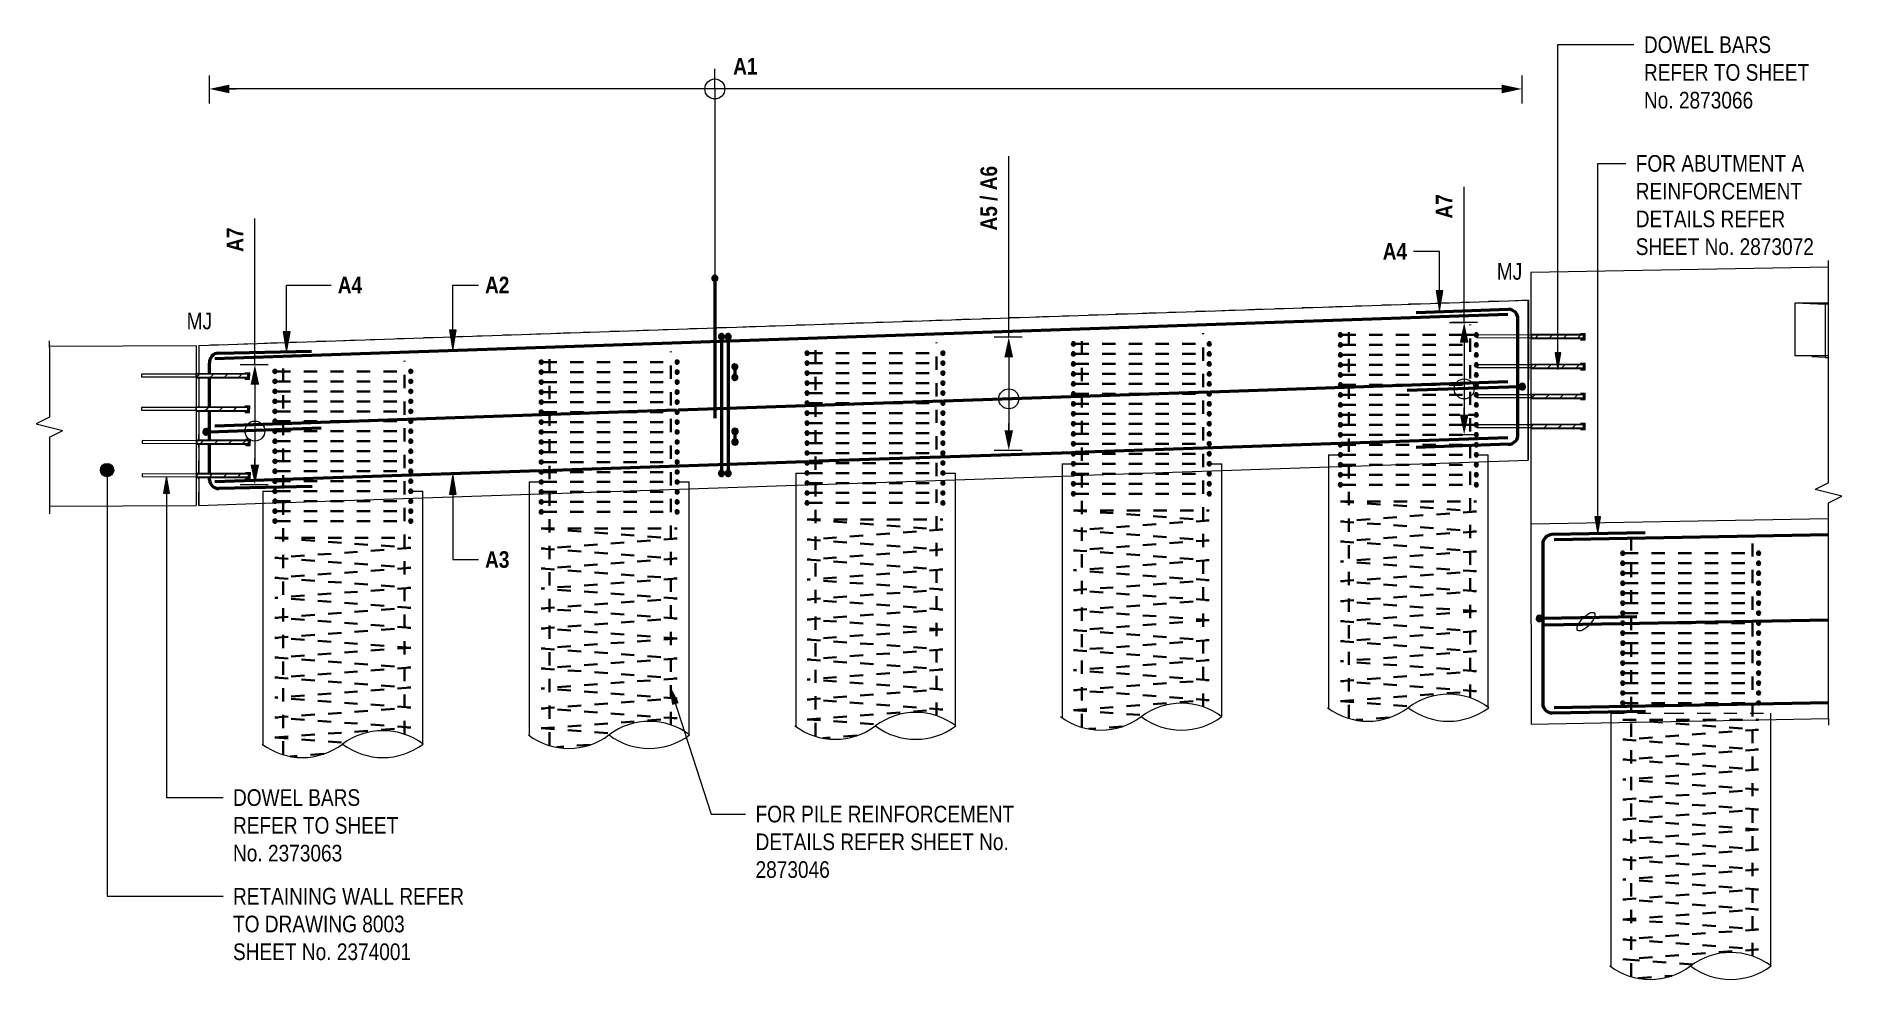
# Model space of a CAD drawing. Header units: metres. Extents: x 0 to 41, y -510 to 23.
# Drawn here: x 27.28 to 40.84, y 16.05 to 23.16 of the extents above.
import ezdxf

# ---------------------------------------------------------------- set-up
doc = ezdxf.new("R2010")
doc.units = ezdxf.units.M
doc.linetypes.add('JacobsCenter', pattern=[0.015, 0.009, -0.0015, 0.003, -0.0015])
doc.linetypes.add('JacobsDash', pattern=[0.0045, 0.003, -0.0015])
for name, color, linetype, lineweight in [('A-ANNO-NOTE', 7, 'Continuous', 9), ('A-DETL', 7, 'Continuous', 13), ('A-DETL-GENF', 7, 'Continuous', 9), ('G-ANNO-TEXT', 7, 'Continuous', 9), ('S-BEAM', 7, 'Continuous', 50), ('S-BEAM-HDLN', 7, 'JacobsDash', 18), ('S-FNDN', 7, 'Continuous', 50), ('S-FNDN-HDLN', 7, 'JacobsDash', 18)]:
    doc.layers.add(name, color=color, linetype=linetype, lineweight=lineweight)
doc.styles.add('Arial Narrow_5', font='ARIALN.TTF', dxfattribs={"height": 0.125})
doc.styles.add('Arial Narrow_B_2', font='ARIALNB.TTF', dxfattribs={"height": 0.125})
pattern_1 = [(45, (53.838435, 10.849), (-0.053033, 0.053033), [])]

msp = doc.modelspace()

# ---------------------------------------------------------------- texts
at = {"layer": 'G-ANNO-TEXT', "char_height": 0.125, "attachment_point": 1, "style": 'Arial Narrow_5', "bg_fill": 3, "box_fill_scale": 1, "bg_fill_color": 256, "bg_fill_true_color": 13158600, "bg_fill_transparency": 0}
for s, insert in [('DOWEL BARS ', (39.3518, 23.1618)), ('REFER TO SHEET ', (39.3518, 22.9534)), ('No. 2873066', (39.3518, 22.745)), ('FOR ABUTMENT A', (39.2902, 22.2698)), ('REINFORCEMENT ', (39.2902, 22.0615)), ('DETAILS REFER ', (39.2902, 21.8531)), ('SHEET No. 2873072', (39.2902, 21.6447)), ('DOWEL BARS', (28.759, 17.5068)), ('REFER TO SHEET ', (28.759, 17.2984)), ('No. 2373063', (28.759, 17.09))]:
    msp.add_mtext(s, dxfattribs=dict(at, insert=insert))
at = {"layer": 'G-ANNO-TEXT', "char_height": 0.125, "attachment_point": 1, "style": 'Arial Narrow_5', "bg_fill": 3, "box_fill_scale": 1, "bg_fill_color": 256, "bg_fill_transparency": 0}
for s, insert in [('FOR PILE REINFORCEMENT ', (32.6821, 17.3831)), ('DETAILS REFER SHEET No. ', (32.6821, 17.1747)), ('2873046', (32.6821, 16.9664)), ('RETAINING WALL REFER ', (28.759, 16.7659)), ('TO DRAWING 8003', (28.759, 16.5576)), ('SHEET No. 2374001', (28.759, 16.3492))]:
    msp.add_mtext(s, dxfattribs=dict(at, insert=insert))

# ---------------------------------------------------------------- blocks, each defined once
blk = doc.blocks.new('01_SFO_FRP_Pile_CastInPlace_CS_BR08 - CAST-IN-PLACE PILE - 1200-8660909-DRG-2873071 - ABUTMENT A1 REINFORCEMENT ELEVATION')
at = {"layer": 'S-FNDN', "lineweight": 13}
for p, q in [((1112.952, 18.008), (1112.952, 16.176)), ((1114.152, 16.182), (1114.152, 18.029))]:
    blk.add_line(p, q, dxfattribs=at)
at = {"layer": 'S-FNDN-HDLN', "lineweight": 13}
for p, q in [((1112.952, 18.079), (1112.952, 18.008)), ((1112.952, 18.079), (1113.399, 18.079)), ((1113.399, 18.079), (1114.152, 18.079)), ((1114.152, 18.03), (1114.152, 18.079))]:
    blk.add_line(p, q, dxfattribs=at)
blk = doc.blocks.new('01_SFO_FRP_Pile_CastInPlace_CS_BR08 - CAST-IN-PLACE PILE - 1200-8661114-DRG-2873071 - ABUTMENT A1 REINFORCEMENT ELEVATION')
at = {"layer": 'S-FNDN', "lineweight": 13}
for p, q in [((1112.032, 18.122), (1112.032, 19.969)), ((1110.832, 19.928), (1110.832, 18.115))]:
    blk.add_line(p, q, dxfattribs=at)
at = {"layer": 'S-FNDN-HDLN', "lineweight": 13}
for p, q in [((1110.832, 20.019), (1110.832, 19.928)), ((1110.832, 20.019), (1110.905, 20.019)), ((1110.938, 20.019), (1111.928, 20.019)), ((1111.96, 20.019), (1112.012, 20.019)), ((1112.012, 20.019), (1112.032, 20.019)), ((1112.032, 19.969), (1112.032, 20.019))]:
    blk.add_line(p, q, dxfattribs=at)
blk = doc.blocks.new('01_SFO_FRP_Pile_CastInPlace_CS_BR08 - CAST-IN-PLACE PILE - 1200-8661134-DRG-2873071 - ABUTMENT A1 REINFORCEMENT ELEVATION')
at = {"layer": 'S-FNDN', "lineweight": 13}
for p, q in [((1108.832, 19.86), (1108.832, 18.045)), ((1110.032, 18.052), (1110.032, 19.901))]:
    blk.add_line(p, q, dxfattribs=at)
at = {"layer": 'S-FNDN-HDLN', "lineweight": 13}
for p, q in [((1108.832, 19.951), (1108.832, 19.86)), ((1108.832, 19.951), (1108.901, 19.951)), ((1108.933, 19.951), (1109.923, 19.951)), ((1109.954, 19.951), (1110.012, 19.951)), ((1110.012, 19.951), (1110.032, 19.951)), ((1110.032, 19.901), (1110.032, 19.951))]:
    blk.add_line(p, q, dxfattribs=at)
blk = doc.blocks.new('01_SFO_FRP_Pile_CastInPlace_CS_BR08 - CAST-IN-PLACE PILE - 1200-8661146-DRG-2873071 - ABUTMENT A1 REINFORCEMENT ELEVATION')
at = {"layer": 'S-FNDN', "lineweight": 13}
for p, q in [((1108.032, 17.985), (1108.032, 19.832)), ((1106.832, 19.791), (1106.832, 17.978))]:
    blk.add_line(p, q, dxfattribs=at)
at = {"layer": 'S-FNDN-HDLN', "lineweight": 13}
for p, q in [((1106.832, 19.882), (1106.832, 19.791)), ((1106.832, 19.882), (1106.901, 19.882)), ((1106.933, 19.882), (1107.923, 19.882)), ((1107.954, 19.882), (1108.012, 19.882)), ((1108.012, 19.882), (1108.032, 19.882)), ((1108.032, 19.832), (1108.032, 19.882))]:
    blk.add_line(p, q, dxfattribs=at)
blk = doc.blocks.new('01_SFO_FRP_Pile_CastInPlace_CS_BR08 - CAST-IN-PLACE PILE - 1200-8661166-DRG-2873071 - ABUTMENT A1 REINFORCEMENT ELEVATION')
at = {"layer": 'S-FNDN', "lineweight": 13}
for p, q in [((1104.832, 19.723), (1104.832, 17.911)), ((1106.032, 17.918), (1106.032, 19.764))]:
    blk.add_line(p, q, dxfattribs=at)
at = {"layer": 'S-FNDN-HDLN', "lineweight": 13}
for p, q in [((1104.832, 19.815), (1104.832, 19.723)), ((1104.832, 19.815), (1104.905, 19.815)), ((1104.938, 19.815), (1105.928, 19.815)), ((1105.96, 19.815), (1106.012, 19.815)), ((1106.012, 19.815), (1106.032, 19.815)), ((1106.032, 19.764), (1106.032, 19.815))]:
    blk.add_line(p, q, dxfattribs=at)
blk = doc.blocks.new('01_SFO_FRP_Pile_CastInPlace_CS_BR08 - CAST-IN-PLACE PILE - 1200-8661189-DRG-2873071 - ABUTMENT A1 REINFORCEMENT ELEVATION')
at = {"layer": 'S-FNDN', "lineweight": 13}
for p, q in [((1104.032, 17.848), (1104.032, 19.695)), ((1102.832, 19.654), (1102.832, 17.842))]:
    blk.add_line(p, q, dxfattribs=at)
at = {"layer": 'S-FNDN-HDLN', "lineweight": 13}
for p, q in [((1102.832, 19.745), (1102.832, 19.654)), ((1102.832, 19.745), (1102.905, 19.745)), ((1102.938, 19.745), (1103.928, 19.745)), ((1103.96, 19.745), (1104.012, 19.745)), ((1104.012, 19.745), (1104.032, 19.745)), ((1104.032, 19.695), (1104.032, 19.745))]:
    blk.add_line(p, q, dxfattribs=at)
blk = doc.blocks.new('03_SFR_ACS_Abutment_BR08_Retaining wall CS - ABUTMENT SOUTH WEST_B08-7985321-DRG-2873071 - ABUTMENT A1 REINFORCEMENT ELEVATION')
at = {"layer": 'S-BEAM', "lineweight": 13}
for p, q in [((1102.352, 20.839), (1112.332, 21.18)), ((1112.331, 19.979), (1112.332, 21.18)), ((1112.333, 21.18), (1112.332, 19.979)), ((1112.332, 21.18), (1112.333, 21.18)), ((1102.352, 20.839), (1102.352, 20.623)), ((1102.352, 20.603), (1102.352, 20.373)), ((1102.352, 20.353), (1102.352, 20.124)), ((1102.352, 20.104), (1102.352, 19.874)), ((1108.926, 19.863), (1110.913, 19.931)), ((1110.932, 19.931), (1112.331, 19.979)), ((1112.332, 19.979), (1112.331, 19.979)), ((1102.352, 19.854), (1102.352, 19.638)), ((1104.931, 19.726), (1106.909, 19.794)), ((1106.927, 19.794), (1108.91, 19.862)), ((1102.932, 19.658), (1104.915, 19.726)), ((1102.352, 19.638), (1102.913, 19.657))]:
    blk.add_line(p, q, dxfattribs=at)
at = {"layer": 'S-BEAM-HDLN', "color": 8, "lineweight": 13, "true_color": 0x808080}
for p, q in [((1112.332, 21.18), (1112.333, 21.18)), ((1102.353, 20.623), (1102.353, 20.839)), ((1102.353, 20.373), (1102.353, 20.603)), ((1102.352, 20.124), (1102.353, 20.353)), ((1102.352, 19.874), (1102.352, 20.104)), ((1112.332, 19.979), (1112.331, 19.979)), ((1102.352, 19.638), (1102.352, 19.854))]:
    blk.add_line(p, q, dxfattribs=at)
blk = doc.blocks.new('S_Det_Reinf_Bar Section_2D Grey - N32-6361576-DRG-2873071 - ABUTMENT A1 REINFORCEMENT ELEVATION')
at = {"layer": 'A-DETL-GENF', "true_color": 0x808080}
blk.add_hatch(color=8, dxfattribs=at).paths.add_polyline_path([(1110.922, 19.778), (1110.926, 19.778), (1110.93, 19.78), (1110.934, 19.782), (1110.936, 19.786), (1110.938, 19.79), (1110.938, 19.794), (1110.938, 19.798), (1110.936, 19.802), (1110.934, 19.805), (1110.93, 19.808), (1110.926, 19.809), (1110.922, 19.81), (1110.918, 19.809), (1110.914, 19.808), (1110.911, 19.805), (1110.908, 19.802), (1110.907, 19.798), (1110.906, 19.794), (1110.907, 19.79), (1110.908, 19.786), (1110.911, 19.782), (1110.914, 19.78), (1110.918, 19.778)])
at = {"layer": 'A-DETL-GENF', "color": 8, "lineweight": 18, "true_color": 0x808080}
for start, end in [(0, 180), (180, 0)]:
    blk.add_arc((1110.922, 19.794), 0.016, start, end, dxfattribs=at)
blk = doc.blocks.new('S_Det_Reinf_Bar Section_2D Grey - N32-6361679-DRG-2873071 - ABUTMENT A1 REINFORCEMENT ELEVATION')
at = {"layer": 'A-DETL-GENF', "true_color": 0x808080}
blk.add_hatch(color=8, dxfattribs=at).paths.add_polyline_path([(1111.942, 19.778), (1111.946, 19.778), (1111.95, 19.78), (1111.954, 19.782), (1111.956, 19.786), (1111.958, 19.79), (1111.958, 19.794), (1111.958, 19.798), (1111.956, 19.802), (1111.954, 19.805), (1111.95, 19.808), (1111.946, 19.809), (1111.942, 19.81), (1111.938, 19.809), (1111.934, 19.808), (1111.931, 19.805), (1111.928, 19.802), (1111.927, 19.798), (1111.926, 19.794), (1111.927, 19.79), (1111.928, 19.786), (1111.931, 19.782), (1111.934, 19.78), (1111.938, 19.778)])
at = {"layer": 'A-DETL-GENF', "color": 8, "lineweight": 18, "true_color": 0x808080}
for start, end in [(0, 180), (180, 0)]:
    blk.add_arc((1111.942, 19.794), 0.016, start, end, dxfattribs=at)
blk = doc.blocks.new('S_Det_Reinf_Bar Section_2D Grey - N32-V16-DRG-2873071 - ABUTMENT A1 REINFORCEMENT ELEVATION')
at = {"layer": 'A-DETL-GENF', "true_color": 0x808080}
blk.add_hatch(color=8, dxfattribs=at).paths.add_polyline_path([(1110.922, 20.228), (1110.928, 20.229), (1110.93, 20.23), (1110.934, 20.232), (1110.936, 20.236), (1110.938, 20.24), (1110.938, 20.245), (1110.938, 20.248), (1110.936, 20.252), (1110.934, 20.255), (1110.928, 20.258), (1110.926, 20.259), (1110.922, 20.26), (1110.918, 20.259), (1110.914, 20.258), (1110.911, 20.255), (1110.908, 20.252), (1110.907, 20.248), (1110.906, 20.244), (1110.907, 20.24), (1110.908, 20.236), (1110.911, 20.232), (1110.914, 20.23), (1110.918, 20.228)])
at = {"layer": 'A-DETL-GENF', "color": 8, "lineweight": 18, "true_color": 0x808080}
for start, end in [(0, 180), (180, 0)]:
    blk.add_arc((1110.922, 20.244), 0.016, start, end, dxfattribs=at)
blk = doc.blocks.new('S_Det_Reinf_Bar Section_2D Grey - N32-V17-DRG-2873071 - ABUTMENT A1 REINFORCEMENT ELEVATION')
at = {"layer": 'A-DETL-GENF', "true_color": 0x808080}
blk.add_hatch(color=8, dxfattribs=at).paths.add_polyline_path([(1111.942, 20.228), (1111.946, 20.228), (1111.95, 20.23), (1111.954, 20.232), (1111.956, 20.236), (1111.958, 20.24), (1111.958, 20.245), (1111.958, 20.248), (1111.956, 20.252), (1111.954, 20.255), (1111.95, 20.258), (1111.946, 20.259), (1111.942, 20.26), (1111.938, 20.259), (1111.934, 20.258), (1111.931, 20.255), (1111.928, 20.252), (1111.927, 20.248), (1111.926, 20.244), (1111.927, 20.24), (1111.928, 20.236), (1111.931, 20.232), (1111.934, 20.23), (1111.938, 20.228)])
at = {"layer": 'A-DETL-GENF', "color": 8, "lineweight": 18, "true_color": 0x808080}
for start, end in [(0, 180), (180, 0)]:
    blk.add_arc((1111.942, 20.244), 0.016, start, end, dxfattribs=at)
blk = doc.blocks.new('S_Det_Reinf_Bar Section_2D Grey - N32-V18-DRG-2873071 - ABUTMENT A1 REINFORCEMENT ELEVATION')
at = {"layer": 'A-DETL-GENF', "true_color": 0x808080}
blk.add_hatch(color=8, dxfattribs=at).paths.add_polyline_path([(1102.922, 19.954), (1102.926, 19.955), (1102.93, 19.956), (1102.934, 19.959), (1102.936, 19.962), (1102.938, 19.966), (1102.938, 19.972), (1102.938, 19.974), (1102.936, 19.978), (1102.934, 19.982), (1102.93, 19.984), (1102.926, 19.986), (1102.922, 19.986), (1102.918, 19.986), (1102.914, 19.984), (1102.911, 19.982), (1102.908, 19.977), (1102.907, 19.974), (1102.906, 19.97), (1102.907, 19.966), (1102.908, 19.962), (1102.911, 19.959), (1102.914, 19.956), (1102.918, 19.955)])
at = {"layer": 'A-DETL-GENF', "color": 8, "lineweight": 18, "true_color": 0x808080}
for start, end in [(0, 180), (180, 0)]:
    blk.add_arc((1102.922, 19.97), 0.016, start, end, dxfattribs=at)
blk = doc.blocks.new('S_Det_Reinf_Bar Section_2D Grey - N32-V19-DRG-2873071 - ABUTMENT A1 REINFORCEMENT ELEVATION')
at = {"layer": 'A-DETL-GENF', "true_color": 0x808080}
blk.add_hatch(color=8, dxfattribs=at).paths.add_polyline_path([(1103.942, 19.954), (1103.946, 19.955), (1103.95, 19.956), (1103.954, 19.959), (1103.956, 19.962), (1103.958, 19.966), (1103.958, 19.972), (1103.958, 19.974), (1103.956, 19.978), (1103.954, 19.982), (1103.95, 19.984), (1103.946, 19.986), (1103.942, 19.986), (1103.938, 19.986), (1103.934, 19.984), (1103.931, 19.982), (1103.928, 19.978), (1103.927, 19.974), (1103.926, 19.97), (1103.927, 19.966), (1103.928, 19.962), (1103.931, 19.959), (1103.934, 19.956), (1103.938, 19.955)])
at = {"layer": 'A-DETL-GENF', "color": 8, "lineweight": 18, "true_color": 0x808080}
for start, end in [(0, 180), (180, 0)]:
    blk.add_arc((1103.942, 19.97), 0.016, start, end, dxfattribs=at)
blk = doc.blocks.new('S_Det_Reinf_Bar Section_2D Grey - N32-V20-DRG-2873071 - ABUTMENT A1 REINFORCEMENT ELEVATION')
at = {"layer": 'A-DETL-GENF', "true_color": 0x808080}
blk.add_hatch(color=8, dxfattribs=at).paths.add_polyline_path([(1113.042, 18.589), (1113.046, 18.589), (1113.05, 18.591), (1113.053, 18.593), (1113.055, 18.597), (1113.057, 18.6), (1113.057, 18.607), (1113.057, 18.609), (1113.055, 18.613), (1113.053, 18.616), (1113.05, 18.618), (1113.046, 18.62), (1113.042, 18.621), (1113.037, 18.62), (1113.034, 18.618), (1113.03, 18.616), (1113.028, 18.613), (1113.026, 18.607), (1113.026, 18.605), (1113.026, 18.6), (1113.028, 18.597), (1113.03, 18.593), (1113.034, 18.591), (1113.037, 18.589)])
at = {"layer": 'A-DETL-GENF', "color": 8, "lineweight": 18, "true_color": 0x808080}
for start, end in [(0, 180), (180, 0)]:
    blk.add_arc((1113.042, 18.605), 0.016, start, end, dxfattribs=at)
blk = doc.blocks.new('S_Det_Reinf_Bar Section_2D Grey - N32-V21-DRG-2873071 - ABUTMENT A1 REINFORCEMENT ELEVATION')
at = {"layer": 'A-DETL-GENF', "true_color": 0x808080}
blk.add_hatch(color=8, dxfattribs=at).paths.add_polyline_path([(1114.062, 18.589), (1114.066, 18.589), (1114.07, 18.591), (1114.073, 18.593), (1114.075, 18.597), (1114.077, 18.6), (1114.077, 18.607), (1114.077, 18.609), (1114.075, 18.613), (1114.073, 18.616), (1114.07, 18.618), (1114.066, 18.62), (1114.062, 18.621), (1114.057, 18.62), (1114.054, 18.618), (1114.05, 18.616), (1114.048, 18.613), (1114.046, 18.607), (1114.046, 18.605), (1114.046, 18.6), (1114.048, 18.597), (1114.05, 18.593), (1114.054, 18.591), (1114.057, 18.589)])
at = {"layer": 'A-DETL-GENF', "color": 8, "lineweight": 18, "true_color": 0x808080}
for start, end in [(0, 180), (180, 0)]:
    blk.add_arc((1114.062, 18.605), 0.016, start, end, dxfattribs=at)
blk = doc.blocks.new('CS_DET_Pile-Column_BreakLine - CS_Tubular BreakLine-6356722-DRG-2873071 - ABUTMENT A1 REINFORCEMENT ELEVATION')
at = {"layer": 'A-DETL-GENF', "lineweight": 18}
for centre, start, end in [((1113.852, 15.779), 52.9573, 127.0427), ((1113.247, 16.581), 232.9573, 307.0427), ((1113.852, 16.581), 232.9573, 307.0427)]:
    blk.add_arc(centre, 0.502, start, end, dxfattribs=at)
blk = doc.blocks.new('CS_DET_Rebar Combined - Multiple Bar-7536957-DRG-2873071 - ABUTMENT A1 REINFORCEMENT ELEVATION')
at = {"layer": 'A-DETL-GENF', "true_color": 0xc7c7c7}
blk.add_hatch(color=9, dxfattribs=at).paths.add_polyline_path([(1112.416, 18.765), (1112.422, 18.766), (1112.428, 18.768), (1112.434, 18.773), (1112.437, 18.778), (1112.44, 18.784), (1112.441, 18.79), (1112.44, 18.797), (1112.437, 18.803), (1112.433, 18.808), (1112.428, 18.812), (1112.422, 18.814), (1112.415, 18.815), (1112.409, 18.814), (1112.403, 18.811), (1112.398, 18.807), (1112.394, 18.802), (1112.391, 18.796), (1112.391, 18.79), (1112.392, 18.783), (1112.394, 18.777), (1112.398, 18.772), (1112.403, 18.768), (1112.409, 18.766)])
at = {"layer": 'A-DETL-GENF', "color": 252, "lineweight": 50, "true_color": 0x888888}
blk.add_line((1113.146, 18.801), (1112.441, 18.79), dxfattribs=at)
at = {"layer": 'A-DETL-GENF', "color": 252, "true_color": 0x888888}
for start, end in [(0.8679, 180.8679), (180.8679, 0.8679)]:
    blk.add_arc((1112.416, 18.79), 0.025, start, end, dxfattribs=at)
blk = doc.blocks.new('CS_DET_Rebar Combined - Multiple Bar-7574217-DRG-2873071 - ABUTMENT A1 REINFORCEMENT ELEVATION')
at = {"layer": 'A-DETL-GENF'}
blk.add_hatch(color=256, dxfattribs=at).paths.add_polyline_path([(1102.407, 20.167), (1102.414, 20.168), (1102.42, 20.17), (1102.425, 20.174), (1102.428, 20.18), (1102.431, 20.186), (1102.431, 20.192), (1102.43, 20.199), (1102.428, 20.205), (1102.423, 20.21), (1102.418, 20.214), (1102.412, 20.216), (1102.406, 20.217), (1102.399, 20.215), (1102.393, 20.213), (1102.388, 20.209), (1102.384, 20.203), (1102.382, 20.197), (1102.381, 20.191), (1102.383, 20.184), (1102.385, 20.178), (1102.389, 20.173), (1102.395, 20.169), (1102.401, 20.167)])
at = {"layer": 'A-DETL-GENF', "lineweight": 50}
blk.add_line((1102.431, 20.192), (1103.27, 20.221), dxfattribs=at)
at = {"layer": 'A-DETL-GENF'}
for start, end in [(1.958, 181.958), (181.958, 1.958)]:
    blk.add_arc((1102.406, 20.192), 0.025, start, end, dxfattribs=at)
blk = doc.blocks.new('CS_DET_Rebar Combined - Multiple Bar-V22-DRG-2873071 - ABUTMENT A1 REINFORCEMENT ELEVATION')
at = {"layer": 'A-DETL-GENF'}
blk.add_hatch(color=256, dxfattribs=at).paths.add_polyline_path([(1112.288, 20.506), (1112.295, 20.507), (1112.301, 20.51), (1112.306, 20.514), (1112.309, 20.519), (1112.312, 20.525), (1112.312, 20.532), (1112.311, 20.538), (1112.309, 20.544), (1112.304, 20.549), (1112.299, 20.553), (1112.293, 20.555), (1112.286, 20.556), (1112.28, 20.555), (1112.274, 20.552), (1112.269, 20.548), (1112.265, 20.543), (1112.263, 20.537), (1112.262, 20.53), (1112.263, 20.524), (1112.266, 20.518), (1112.27, 20.513), (1112.276, 20.509), (1112.282, 20.507)])
at = {"layer": 'A-DETL-GENF', "lineweight": 50}
blk.add_line((1112.262, 20.53), (1111.424, 20.502), dxfattribs=at)
at = {"layer": 'A-DETL-GENF'}
for start, end in [(1.958, 181.958), (181.958, 1.958)]:
    blk.add_arc((1112.287, 20.531), 0.025, start, end, dxfattribs=at)
blk = doc.blocks.new('Repeating Detail - N32-7932625-DRG-2873071 - ABUTMENT A1 REINFORCEMENT ELEVATION')
at = {"layer": 'A-DETL-GENF'}
blk.add_hatch(color=256, dxfattribs=at).paths.add_polyline_path([(1106.326, 20.89), (1106.33, 20.891), (1106.334, 20.892), (1106.337, 20.895), (1106.339, 20.899), (1106.341, 20.903), (1106.341, 20.907), (1106.34, 20.911), (1106.338, 20.915), (1106.336, 20.918), (1106.332, 20.92), (1106.328, 20.921), (1106.324, 20.922), (1106.32, 20.921), (1106.316, 20.919), (1106.313, 20.916), (1106.311, 20.913), (1106.309, 20.909), (1106.309, 20.905), (1106.31, 20.901), (1106.312, 20.897), (1106.315, 20.894), (1106.318, 20.891), (1106.322, 20.89)])
at = {"layer": 'A-DETL-GENF', "lineweight": 50}
for start, end in [(78.8732, 258.8732), (258.8732, 78.8732)]:
    blk.add_arc((1106.325, 20.906), 0.016, start, end, dxfattribs=at)
blk = doc.blocks.new('T2DExtentArrowReinf2 - Extent-8101329-DRG-2873071 - ABUTMENT A1 REINFORCEMENT ELEVATION')
at = {"layer": 'A-DETL-GENF'}
for p, q in [((1108.442, 20.902), (1108.322, 20.902)), ((1108.432, 20.752), (1108.432, 20.204)), ((1108.322, 20.054), (1108.432, 20.054))]:
    blk.add_line(p, q, dxfattribs=at)
blk = doc.blocks.new('T2DExtentArrowReinf2 - Extent-7964089-DRG-2873071 - ABUTMENT A1 REINFORCEMENT ELEVATION')
at = {"layer": 'A-DETL-GENF'}
for p, q in [((1112.283, 22.777), (1112.283, 22.657)), ((1102.431, 22.657), (1102.431, 22.767)), ((1112.133, 22.767), (1102.581, 22.767)), ((1106.225, 22.767), (1106.225, 21.278))]:
    blk.add_line(p, q, dxfattribs=at)
blk = doc.blocks.new('T2DExtentArrowReinf2 - Extent-7964361-DRG-2873071 - ABUTMENT A1 REINFORCEMENT ELEVATION')
at = {"layer": 'A-DETL-GENF'}
for p, q in [((1102.782, 20.695), (1102.662, 20.695)), ((1102.772, 20.545), (1102.772, 19.945)), ((1102.662, 19.795), (1102.772, 19.795))]:
    blk.add_line(p, q, dxfattribs=at)
blk = doc.blocks.new('T2DExtentArrowReinf2 - Extent-8101374-DRG-2873071 - ABUTMENT A1 REINFORCEMENT ELEVATION')
at = {"layer": 'A-DETL-GENF'}
for p, q in [((1111.861, 21.011), (1111.741, 21.011)), ((1111.851, 20.861), (1111.851, 20.321)), ((1111.741, 20.171), (1111.851, 20.171))]:
    blk.add_line(p, q, dxfattribs=at)
blk = doc.blocks.new('BreakLine - BreakLine-7967000-DRG-2873071 - ABUTMENT A1 REINFORCEMENT ELEVATION')
at = {"layer": 'A-DETL-GENF', "lineweight": 13}
for p, q in [((1101.229, 20.826), (1101.229, 20.301)), ((1101.229, 20.151), (1101.229, 19.626))]:
    blk.add_line(p, q, dxfattribs=at)
blk = doc.blocks.new('CS_DET_Pile-Column_BreakLine - CS_Tubular BreakLine-8101105-DRG-2873071 - ABUTMENT A1 REINFORCEMENT ELEVATION')
at = {"layer": 'A-DETL-GENF', "lineweight": 18}
for centre, start, end in [((1111.733, 17.719), 52.9573, 127.0427), ((1111.128, 18.52), 232.9573, 307.0427), ((1111.733, 18.52), 232.9573, 307.0427)]:
    blk.add_arc(centre, 0.502, start, end, dxfattribs=at)
blk = doc.blocks.new('S_Det_Reinf_Bar Section_2D Grey - N32-V23-DRG-2873071 - ABUTMENT A1 REINFORCEMENT ELEVATION')
at = {"layer": 'A-DETL-GENF', "true_color": 0x808080}
blk.add_hatch(color=8, dxfattribs=at).paths.add_polyline_path([(1108.917, 20.16), (1108.922, 20.161), (1108.925, 20.163), (1108.929, 20.165), (1108.931, 20.168), (1108.933, 20.172), (1108.933, 20.176), (1108.933, 20.181), (1108.931, 20.184), (1108.929, 20.188), (1108.925, 20.19), (1108.922, 20.192), (1108.917, 20.192), (1108.913, 20.192), (1108.909, 20.19), (1108.906, 20.188), (1108.904, 20.184), (1108.902, 20.181), (1108.901, 20.176), (1108.902, 20.172), (1108.904, 20.168), (1108.906, 20.165), (1108.909, 20.163), (1108.913, 20.161)])
at = {"layer": 'A-DETL-GENF', "color": 8, "lineweight": 18, "true_color": 0x808080}
for start, end in [(0, 180), (180, 0)]:
    blk.add_arc((1108.917, 20.176), 0.016, start, end, dxfattribs=at)
blk = doc.blocks.new('S_Det_Reinf_Bar Section_2D Grey - N32-V24-DRG-2873071 - ABUTMENT A1 REINFORCEMENT ELEVATION')
at = {"layer": 'A-DETL-GENF', "true_color": 0x808080}
blk.add_hatch(color=8, dxfattribs=at).paths.add_polyline_path([(1109.937, 20.16), (1109.942, 20.161), (1109.945, 20.163), (1109.949, 20.165), (1109.951, 20.168), (1109.953, 20.172), (1109.953, 20.176), (1109.953, 20.181), (1109.951, 20.184), (1109.949, 20.188), (1109.945, 20.19), (1109.942, 20.192), (1109.937, 20.192), (1109.933, 20.192), (1109.929, 20.19), (1109.926, 20.188), (1109.924, 20.184), (1109.922, 20.181), (1109.921, 20.176), (1109.922, 20.172), (1109.924, 20.168), (1109.926, 20.165), (1109.929, 20.163), (1109.933, 20.161)])
at = {"layer": 'A-DETL-GENF', "color": 8, "lineweight": 18, "true_color": 0x808080}
for start, end in [(0, 180), (180, 0)]:
    blk.add_arc((1109.937, 20.176), 0.016, start, end, dxfattribs=at)
blk = doc.blocks.new('CS_DET_Pile-Column_BreakLine - CS_Tubular BreakLine-8100930-DRG-2873071 - ABUTMENT A1 REINFORCEMENT ELEVATION')
at = {"layer": 'A-DETL-GENF', "lineweight": 18}
for centre, start, end in [((1109.123, 18.453), 232.9573, 307.0427), ((1109.728, 17.651), 52.9573, 127.0427), ((1109.728, 18.453), 232.9573, 307.0427)]:
    blk.add_arc(centre, 0.502, start, end, dxfattribs=at)
blk = doc.blocks.new('S_Det_Reinf_Bar Section_2D Grey - N32-V25-DRG-2873071 - ABUTMENT A1 REINFORCEMENT ELEVATION')
at = {"layer": 'A-DETL-GENF', "true_color": 0x808080}
blk.add_hatch(color=8, dxfattribs=at).paths.add_polyline_path([(1104.922, 19.649), (1104.926, 19.649), (1104.93, 19.651), (1104.934, 19.653), (1104.936, 19.657), (1104.938, 19.661), (1104.938, 19.665), (1104.938, 19.669), (1104.936, 19.673), (1104.934, 19.676), (1104.93, 19.679), (1104.926, 19.68), (1104.922, 19.681), (1104.918, 19.68), (1104.914, 19.679), (1104.911, 19.676), (1104.908, 19.673), (1104.907, 19.669), (1104.906, 19.665), (1104.907, 19.661), (1104.908, 19.657), (1104.911, 19.653), (1104.914, 19.651), (1104.918, 19.649)])
at = {"layer": 'A-DETL-GENF', "color": 8, "lineweight": 18, "true_color": 0x808080}
for start, end in [(0, 180), (180, 0)]:
    blk.add_arc((1104.922, 19.665), 0.016, start, end, dxfattribs=at)
blk = doc.blocks.new('S_Det_Reinf_Bar Section_2D Grey - N32-V26-DRG-2873071 - ABUTMENT A1 REINFORCEMENT ELEVATION')
at = {"layer": 'A-DETL-GENF', "true_color": 0x808080}
blk.add_hatch(color=8, dxfattribs=at).paths.add_polyline_path([(1104.922, 20.024), (1104.926, 20.024), (1104.93, 20.026), (1104.934, 20.028), (1104.936, 20.032), (1104.938, 20.036), (1104.938, 20.04), (1104.938, 20.044), (1104.936, 20.048), (1104.934, 20.051), (1104.93, 20.054), (1104.926, 20.055), (1104.922, 20.056), (1104.918, 20.055), (1104.914, 20.054), (1104.911, 20.051), (1104.908, 20.048), (1104.907, 20.044), (1104.906, 20.04), (1104.907, 20.036), (1104.908, 20.032), (1104.911, 20.028), (1104.914, 20.026), (1104.918, 20.024)])
at = {"layer": 'A-DETL-GENF', "color": 8, "lineweight": 18, "true_color": 0x808080}
for start, end in [(0, 180), (180, 0)]:
    blk.add_arc((1104.922, 20.04), 0.016, start, end, dxfattribs=at)
blk = doc.blocks.new('S_Det_Reinf_Bar Section_2D Grey - N32-V27-DRG-2873071 - ABUTMENT A1 REINFORCEMENT ELEVATION')
at = {"layer": 'A-DETL-GENF', "true_color": 0x808080}
blk.add_hatch(color=8, dxfattribs=at).paths.add_polyline_path([(1105.942, 20.024), (1105.946, 20.024), (1105.95, 20.026), (1105.954, 20.028), (1105.956, 20.032), (1105.958, 20.036), (1105.958, 20.04), (1105.958, 20.044), (1105.956, 20.048), (1105.954, 20.051), (1105.95, 20.054), (1105.946, 20.055), (1105.942, 20.056), (1105.938, 20.055), (1105.934, 20.054), (1105.931, 20.051), (1105.928, 20.048), (1105.927, 20.044), (1105.926, 20.04), (1105.927, 20.036), (1105.928, 20.032), (1105.931, 20.028), (1105.934, 20.026), (1105.938, 20.024)])
at = {"layer": 'A-DETL-GENF', "color": 8, "lineweight": 18, "true_color": 0x808080}
for start, end in [(0, 180), (180, 0)]:
    blk.add_arc((1105.942, 20.04), 0.016, start, end, dxfattribs=at)
blk = doc.blocks.new('CS_DET_Pile-Column_BreakLine - CS_Tubular BreakLine-8101022-DRG-2873071 - ABUTMENT A1 REINFORCEMENT ELEVATION')
at = {"layer": 'A-DETL-GENF', "lineweight": 18}
for centre, start, end in [((1105.128, 18.316), 232.9573, 307.0427), ((1105.733, 17.515), 52.9573, 127.0427), ((1105.733, 18.316), 232.9573, 307.0427)]:
    blk.add_arc(centre, 0.502, start, end, dxfattribs=at)
blk = doc.blocks.new('CS_DET_Pile-Column_BreakLine - CS_Tubular BreakLine-8101063-DRG-2873071 - ABUTMENT A1 REINFORCEMENT ELEVATION')
at = {"layer": 'A-DETL-GENF', "lineweight": 18}
for centre, start, end in [((1103.733, 17.445), 52.9573, 127.0427), ((1103.128, 18.247), 232.9573, 307.0427), ((1103.733, 18.247), 232.9573, 307.0427)]:
    blk.add_arc(centre, 0.502, start, end, dxfattribs=at)
blk = doc.blocks.new('S_Det_Reinf_Bar Section_2D Grey - N32-V28-DRG-2873071 - ABUTMENT A1 REINFORCEMENT ELEVATION')
at = {"layer": 'A-DETL-GENF', "true_color": 0x808080}
blk.add_hatch(color=8, dxfattribs=at).paths.add_polyline_path([(1106.917, 20.091), (1106.922, 20.092), (1106.925, 20.093), (1106.929, 20.096), (1106.931, 20.099), (1106.933, 20.103), (1106.933, 20.108), (1106.933, 20.111), (1106.931, 20.115), (1106.929, 20.118), (1106.925, 20.121), (1106.922, 20.123), (1106.917, 20.123), (1106.913, 20.123), (1106.909, 20.121), (1106.906, 20.118), (1106.904, 20.115), (1106.902, 20.111), (1106.901, 20.107), (1106.902, 20.103), (1106.904, 20.099), (1106.906, 20.096), (1106.909, 20.093), (1106.913, 20.092)])
at = {"layer": 'A-DETL-GENF', "color": 8, "lineweight": 18, "true_color": 0x808080}
for start, end in [(0, 180), (180, 0)]:
    blk.add_arc((1106.917, 20.107), 0.016, start, end, dxfattribs=at)
blk = doc.blocks.new('S_Det_Reinf_Bar Section_2D Grey - N32-V29-DRG-2873071 - ABUTMENT A1 REINFORCEMENT ELEVATION')
at = {"layer": 'A-DETL-GENF', "true_color": 0x808080}
blk.add_hatch(color=8, dxfattribs=at).paths.add_polyline_path([(1107.937, 20.091), (1107.942, 20.092), (1107.945, 20.093), (1107.949, 20.096), (1107.951, 20.099), (1107.953, 20.103), (1107.953, 20.108), (1107.953, 20.111), (1107.951, 20.115), (1107.949, 20.118), (1107.945, 20.121), (1107.942, 20.123), (1107.937, 20.123), (1107.933, 20.123), (1107.929, 20.121), (1107.926, 20.118), (1107.924, 20.115), (1107.922, 20.111), (1107.921, 20.107), (1107.922, 20.103), (1107.924, 20.099), (1107.926, 20.096), (1107.929, 20.093), (1107.934, 20.092)])
at = {"layer": 'A-DETL-GENF', "color": 8, "lineweight": 18, "true_color": 0x808080}
for start, end in [(0, 180), (180, 0)]:
    blk.add_arc((1107.937, 20.107), 0.016, start, end, dxfattribs=at)
blk = doc.blocks.new('CS_DET_Pile-Column_BreakLine - CS_Tubular BreakLine-8100975-DRG-2873071 - ABUTMENT A1 REINFORCEMENT ELEVATION')
at = {"layer": 'A-DETL-GENF', "lineweight": 18}
for centre, start, end in [((1107.733, 17.582), 52.9573, 127.0427), ((1107.128, 18.384), 232.9573, 307.0427), ((1107.733, 18.384), 232.9573, 307.0427)]:
    blk.add_arc(centre, 0.502, start, end, dxfattribs=at)
blk = doc.blocks.new('BreakLine - BreakLine-8101692-DRG-2873071 - ABUTMENT A1 REINFORCEMENT ELEVATION')
at = {"layer": 'A-DETL-GENF', "lineweight": 13}
for p, q in [((1114.586, 19.808), (1114.586, 21.428)), ((1114.586, 18.037), (1114.586, 19.658))]:
    blk.add_line(p, q, dxfattribs=at)

# ---------------------------------------------------------------- hatches: boundary and pattern name
at = {"layer": 'A-ANNO-NOTE'}
for points in [[(28.7321, 22.7342), (28.7321, 22.7992), (28.5821, 22.7667)], [(38.2845, 22.7342), (38.4345, 22.7667), (38.2845, 22.7992)], [(34.5506, 20.7522), (34.6156, 20.7522), (34.5831, 20.9022), (34.5737, 20.859)], [(37.9697, 20.8614), (38.0347, 20.8614), (38.0022, 21.0114)], [(28.8908, 20.5448), (28.9558, 20.5448), (28.9233, 20.6948), (28.899, 20.5826)], [(34.5831, 20.0538), (34.6156, 20.2038), (34.5506, 20.2038)], [(38.0022, 20.1714), (38.0347, 20.3214), (37.9697, 20.3214), (38.0011, 20.1765)], [(28.9233, 19.7948), (28.9558, 19.9448), (28.8908, 19.9448), (28.8997, 19.9035)]]:
    msp.add_hatch(color=256, dxfattribs=at).paths.add_polyline_path(points)
at = {"layer": 'A-DETL-GENF'}
h = msp.add_hatch(dxfattribs=at)
h.set_pattern_fill('FP_2', color=256, style=0, pattern_type=2)
h.set_pattern_definition(pattern_1)
h.paths.add_polyline_path([(38.8978, 20.8971), (38.8979, 20.9171), (38.5079, 20.9186), (38.5078, 20.8986)])
at = {"layer": 'A-DETL-GENF', "true_color": 0x888888}
h = msp.add_hatch(dxfattribs=at)
h.set_pattern_fill('FP_2', color=252, style=0, pattern_type=2)
h.set_pattern_definition(pattern_1)
h.paths.add_polyline_path([(28.8714, 20.6017), (28.8714, 20.6217), (28.4814, 20.6233), (28.4814, 20.6033)])
at = {"layer": 'A-DETL-GENF'}
h = msp.add_hatch(dxfattribs=at)
h.set_pattern_fill('FP_2', color=256, style=0, pattern_type=2)
h.set_pattern_definition(pattern_1)
h.paths.add_polyline_path([(38.8978, 20.6721), (38.8979, 20.6921), (38.5079, 20.6936), (38.5078, 20.6736)])
h = msp.add_hatch(dxfattribs=at)
h.set_pattern_fill('FP_2', color=256, style=0, pattern_type=2)
h.set_pattern_definition(pattern_1)
h.paths.add_polyline_path([(28.8714, 20.3517), (28.8714, 20.3717), (28.4814, 20.3733), (28.4814, 20.3533)])
h = msp.add_hatch(dxfattribs=at)
h.set_pattern_fill('FP_2', color=256, style=0, pattern_type=2)
h.set_pattern_definition(pattern_1)
h.paths.add_polyline_path([(38.8978, 20.4471), (38.8979, 20.4671), (38.5079, 20.4686), (38.5078, 20.4486)])
h = msp.add_hatch(dxfattribs=at)
h.set_pattern_fill('FP_2', color=256, style=0, pattern_type=2)
h.set_pattern_definition(pattern_1)
h.paths.add_polyline_path([(38.8978, 20.2221), (38.8979, 20.2421), (38.5079, 20.2436), (38.5078, 20.2236)])
h = msp.add_hatch(dxfattribs=at)
h.set_pattern_fill('FP_2', color=256, style=0, pattern_type=2)
h.set_pattern_definition(pattern_1)
h.paths.add_polyline_path([(28.8764, 20.1026), (28.8764, 20.1226), (28.4864, 20.1242), (28.4864, 20.1042)])
at = {"layer": 'A-DETL-GENF', "true_color": 0x888888}
h = msp.add_hatch(dxfattribs=at)
h.set_pattern_fill('FP_2', color=252, style=0, pattern_type=2)
h.set_pattern_definition(pattern_1)
h.paths.add_polyline_path([(28.8764, 19.8526), (28.8764, 19.8726), (28.4864, 19.8742), (28.4864, 19.8542)])
at = {"layer": 'G-ANNO-TEXT'}
for points in [[(37.8173, 21.1003), (37.8424, 21.2503), (37.7922, 21.2503)], [(29.1619, 20.7923), (29.187, 20.9423), (29.1368, 20.9423)], [(30.4105, 20.804), (30.4356, 20.954), (30.3854, 20.954)], [(38.7066, 20.6588), (38.7286, 20.7838), (38.6846, 20.7838)], [(28.2605, 19.8551), (28.2384, 19.7301), (28.2825, 19.7301)], [(30.4105, 19.8737), (30.3854, 19.7237), (30.4356, 19.7237)], [(39.0049, 19.428), (39.0269, 19.553), (38.9828, 19.553)], [(32.0414, 18.2718), (32.059, 18.1461), (32.1009, 18.1597)]]:
    msp.add_hatch(color=256, dxfattribs=at).paths.add_polyline_path(points)
h = msp.add_hatch(color=256, dxfattribs=at)
edge = h.paths.add_edge_path()
edge.add_arc((27.8132, 19.9046), 0.05, 0, 360)

# ---------------------------------------------------------------- linework, layer by layer
at = {"layer": 'A-ANNO-NOTE'}
for p, q in [((32.3765, 22.7672), (32.3765, 22.9172)), ((28.5821, 22.6667), (28.5821, 22.8667)), ((38.4345, 22.8667), (38.4345, 22.6667)), ((28.7321, 22.7667), (28.7821, 22.7667)), ((38.2845, 22.7667), (38.2345, 22.7667)), ((34.6831, 20.9022), (34.4831, 20.9022)), ((38.1022, 21.0114), (37.9022, 21.0114)), ((34.5831, 20.7522), (34.5831, 20.7022)), ((38.0022, 20.8614), (38.0022, 20.8114)), ((29.0233, 20.6948), (28.8233, 20.6948)), ((28.9233, 20.5448), (28.9233, 20.4948)), ((38.0022, 20.3214), (38.0022, 20.3714)), ((34.5831, 20.2038), (34.5831, 20.2538)), ((37.9022, 20.1714), (38.1022, 20.1714)), ((28.9233, 19.9448), (28.9233, 19.9948)), ((34.4831, 20.0538), (34.6831, 20.0538)), ((28.8233, 19.7948), (29.0233, 19.7948))]:
    msp.add_line(p, q, dxfattribs=at)
at = {"layer": 'A-ANNO-NOTE', "lineweight": 13}
for p, q in [((40.7379, 21.428), (40.7379, 21.478)), ((27.3809, 20.826), (27.3809, 20.876)), ((27.3809, 20.301), (27.2809, 20.251)), ((27.2809, 20.251), (27.4809, 20.201)), ((27.3809, 20.151), (27.4809, 20.201)), ((40.7379, 19.8077), (40.6379, 19.7577)), ((40.8379, 19.7077), (40.6379, 19.7577)), ((40.7379, 19.6577), (40.8379, 19.7077)), ((27.3809, 19.626), (27.3809, 19.576)), ((40.7379, 18.0374), (40.7379, 17.9874))]:
    msp.add_line(p, q, dxfattribs=at)
at = {"layer": 'A-ANNO-NOTE'}
for centre in [(32.3765, 22.7667), (32.3765, 22.7667), (34.5831, 20.4392), (38.0022, 20.5138), (28.9233, 20.1972)]:
    msp.add_circle(centre, 0.075, dxfattribs=at)
at = {"layer": 'A-DETL', "lineweight": 9}
for p, q in [((34.5831, 20.9022), (34.5831, 22.2622)), ((38.0022, 21.0114), (38.0022, 22.0314)), ((28.9233, 20.6948), (28.9233, 21.7948)), ((38.0979, 20.9202), (38.0978, 20.9002)), ((38.0978, 20.9002), (38.5078, 20.8986)), ((38.5079, 20.9186), (38.0979, 20.9202)), ((38.5078, 20.8986), (38.5079, 20.9186)), ((38.5078, 20.8921), (38.9055, 20.8906)), ((38.5079, 20.9261), (38.9057, 20.9246)), ((38.9055, 20.8906), (38.9057, 20.9246)), ((38.0979, 20.6952), (38.0978, 20.6752)), ((38.0978, 20.6752), (38.5078, 20.6736)), ((38.5079, 20.6936), (38.0979, 20.6952)), ((38.5078, 20.6736), (38.5079, 20.6936)), ((38.5078, 20.6671), (38.9055, 20.6656)), ((38.5079, 20.7011), (38.9057, 20.6996)), ((38.9055, 20.6656), (38.9057, 20.6996)), ((38.5079, 20.4761), (38.9057, 20.4746)), ((38.9055, 20.4406), (38.9057, 20.4746)), ((28.0715, 20.3749), (28.0714, 20.3549)), ((28.0714, 20.3549), (28.4814, 20.3533)), ((28.4814, 20.3733), (28.0715, 20.3749)), ((28.4814, 20.3533), (28.4814, 20.3733)), ((28.4814, 20.3468), (28.8791, 20.3452)), ((28.4815, 20.3808), (28.8792, 20.3792)), ((28.8791, 20.3452), (28.8792, 20.3792)), ((38.0979, 20.4702), (38.0978, 20.4502)), ((38.0978, 20.4502), (38.5078, 20.4486)), ((38.5079, 20.4686), (38.0979, 20.4702)), ((38.5078, 20.4486), (38.5079, 20.4686)), ((38.5078, 20.4421), (38.9055, 20.4406)), ((38.0979, 20.2452), (38.0978, 20.2252)), ((38.0978, 20.2252), (38.5078, 20.2236)), ((38.5079, 20.2436), (38.0979, 20.2452)), ((38.5078, 20.2236), (38.5079, 20.2436)), ((38.5078, 20.2171), (38.9055, 20.2156)), ((38.5079, 20.2511), (38.9057, 20.2496)), ((38.9055, 20.2156), (38.9057, 20.2496)), ((28.0765, 20.1258), (28.0764, 20.1058)), ((28.0764, 20.1058), (28.4864, 20.1042)), ((28.4864, 20.1242), (28.0765, 20.1258)), ((28.4864, 20.1042), (28.4864, 20.1242)), ((28.4864, 20.0977), (28.8841, 20.0961)), ((28.4865, 20.1317), (28.8842, 20.1301)), ((28.8841, 20.0961), (28.8842, 20.1301))]:
    msp.add_line(p, q, dxfattribs=at)
at = {"layer": 'A-DETL', "lineweight": 50}
for p, q in [((32.3765, 21.3449), (32.3765, 20.2949)), ((38.3301, 21.0719), (28.6224, 20.74)), ((37.6416, 21.0882), (38.3362, 21.1119)), ((38.4045, 20.1599), (38.4045, 21.0373)), ((32.4265, 20.9057), (32.4265, 19.8799)), ((32.4765, 20.9057), (32.4765, 19.8799)), ((28.6504, 20.7823), (29.3487, 20.7974)), ((28.5821, 20.6229), (28.5821, 20.7077)), ((32.5265, 20.6799), (32.5265, 20.6199)), ((28.5821, 20.3729), (28.5821, 20.6029)), ((36.0806, 20.49), (34.0942, 20.4221)), ((38.3301, 20.5669), (36.0964, 20.4905)), ((28.5821, 20.1238), (28.5821, 20.3529)), ((32.0856, 20.3534), (28.6224, 20.235)), ((34.0827, 20.4217), (32.1008, 20.3539)), ((28.5821, 19.8738), (28.5821, 20.1038)), ((32.5275, 20.179), (32.5275, 20.1349)), ((38.3301, 20.1469), (35.0817, 20.0358)), ((38.3404, 20.0981), (37.6408, 20.0742)), ((33.0562, 19.9666), (31.0864, 19.8992)), ((35.0554, 20.0349), (33.081, 19.9674)), ((28.5821, 19.8278), (28.5821, 19.8538)), ((31.0604, 19.8984), (28.6224, 19.815)), ((29.353, 19.7811), (28.6532, 19.766))]:
    msp.add_line(p, q, dxfattribs=at)
at = {"layer": 'A-DETL', "linetype": 'JacobsCenter'}
msp.add_line((38.484, 21.1799), (28.5038, 20.8387), dxfattribs=at)
at = {"layer": 'A-DETL', "color": 8, "linetype": 'JacobsDash', "lineweight": 35, "true_color": 0x808080}
for p, q in [((37.1364, 18.0403), (37.1364, 21.0188)), ((33.1315, 17.9051), (33.1315, 20.8821)), ((35.1315, 17.973), (35.1315, 20.9514)), ((36.0415, 18.1258), (36.0415, 20.9314)), ((37.0898, 20.9188), (37.9822, 20.9188)), ((38.0223, 20.9188), (38.0778, 20.9188)), ((38.0464, 18.1931), (38.0464, 20.9988)), ((29.1364, 17.7669), (29.1364, 20.7453)), ((31.1364, 17.8363), (31.1364, 20.8147)), ((32.0464, 17.989), (32.0464, 20.7947)), ((33.0849, 20.7821), (34.0729, 20.7821)), ((34.0415, 18.0579), (34.0415, 20.8621)), ((35.0849, 20.8514), (36.0729, 20.8514)), ((35.0849, 20.7764), (36.0729, 20.7764)), ((37.0898, 20.8438), (38.0778, 20.8438)), ((37.0898, 20.7688), (38.0778, 20.7688)), ((29.0898, 20.6453), (30.0778, 20.6453)), ((30.0464, 17.9197), (30.0464, 20.7253)), ((31.0898, 20.7147), (32.0778, 20.7147)), ((31.0898, 20.6397), (32.0778, 20.6397)), ((33.0849, 20.7071), (34.0729, 20.7071)), ((33.0849, 20.6321), (34.0729, 20.6321)), ((35.0849, 20.7014), (36.0729, 20.7014)), ((35.0849, 20.6264), (36.0729, 20.6264)), ((37.0898, 20.6938), (38.0778, 20.6938)), ((37.0898, 20.6188), (38.0778, 20.6188)), ((29.0898, 20.5703), (30.0778, 20.5703)), ((29.0898, 20.4953), (30.0778, 20.4953)), ((31.0898, 20.5647), (32.0778, 20.5647)), ((31.0898, 20.4897), (32.0778, 20.4897)), ((33.0849, 20.5571), (34.0729, 20.5571)), ((33.0849, 20.4821), (34.0729, 20.4821)), ((35.0849, 20.5514), (36.0729, 20.5514)), ((35.0849, 20.4764), (36.0729, 20.4764)), ((37.0898, 20.5438), (38.0778, 20.5438)), ((29.0898, 20.4203), (30.0778, 20.4203)), ((29.0898, 20.3453), (30.0778, 20.3453)), ((31.0898, 20.4147), (32.0778, 20.4147)), ((31.0898, 20.3397), (32.0778, 20.3397)), ((33.0849, 20.4071), (34.0729, 20.4071)), ((35.0849, 20.4014), (36.0729, 20.4014)), ((37.0898, 20.4688), (38.0778, 20.4688)), ((37.0898, 20.3938), (38.0778, 20.3938)), ((29.0898, 20.2703), (30.0778, 20.2703)), ((31.0898, 20.2647), (32.0778, 20.2647)), ((33.0849, 20.3321), (34.0729, 20.3321)), ((33.0849, 20.2571), (34.0729, 20.2571)), ((35.0849, 20.3264), (36.0729, 20.3264)), ((35.0849, 20.2514), (36.0729, 20.2514)), ((37.0898, 20.3188), (37.9703, 20.3188)), ((37.0898, 20.2438), (37.9865, 20.2438)), ((38.0179, 20.2438), (38.0778, 20.2438)), ((38.0342, 20.3188), (38.0778, 20.3188)), ((29.0898, 20.1953), (30.0778, 20.1953)), ((29.0898, 20.1203), (30.0778, 20.1203)), ((31.0898, 20.1897), (32.0778, 20.1897)), ((31.0898, 20.1147), (32.0778, 20.1147)), ((33.0849, 20.1821), (34.0729, 20.1821)), ((33.0849, 20.1071), (34.0729, 20.1071)), ((35.0849, 20.1764), (36.0729, 20.1764)), ((35.0849, 20.1014), (36.0729, 20.1014)), ((37.0898, 20.1688), (38.0778, 20.1688)), ((37.0898, 20.0938), (38.0778, 20.0938)), ((29.0898, 20.0453), (30.0778, 20.0453)), ((29.0898, 19.9703), (30.0778, 19.9703)), ((31.0898, 20.0397), (32.0778, 20.0397)), ((31.0898, 19.9647), (32.0778, 19.9647)), ((33.0849, 20.0321), (34.0729, 20.0321)), ((33.0849, 19.9571), (34.0729, 19.9571)), ((35.0849, 20.0264), (36.0729, 20.0264)), ((35.0849, 19.9514), (36.0729, 19.9514)), ((37.0898, 20.0188), (38.0778, 20.0188)), ((37.0898, 19.9438), (38.0778, 19.9438)), ((29.0898, 19.8953), (30.0778, 19.8953)), ((29.0898, 19.8203), (30.0778, 19.8203)), ((31.0898, 19.8897), (32.0778, 19.8897)), ((31.0898, 19.8147), (32.0778, 19.8147)), ((33.0849, 19.8821), (34.0729, 19.8821)), ((33.0849, 19.8071), (34.0729, 19.8071)), ((35.0849, 19.8764), (36.0729, 19.8764)), ((35.0849, 19.8014), (36.0729, 19.8014)), ((37.0898, 19.8688), (38.0778, 19.8688)), ((37.0898, 19.7938), (38.0778, 19.7938)), ((29.0898, 19.7453), (30.0778, 19.7453)), ((29.0898, 19.6703), (30.0778, 19.6703)), ((31.0898, 19.7397), (32.0778, 19.7397)), ((31.0898, 19.6647), (32.0778, 19.6647)), ((33.0849, 19.7321), (34.0729, 19.7321)), ((35.0849, 19.7264), (36.0729, 19.7264)), ((37.0738, 19.6688), (38.0938, 19.5938)), ((37.0738, 19.6688), (38.0938, 19.6688)), ((29.0898, 19.5953), (30.0778, 19.5953)), ((31.0898, 19.5897), (32.0778, 19.5897)), ((33.0689, 19.5321), (34.0889, 19.4571)), ((33.0689, 19.5321), (34.0889, 19.5321)), ((33.0849, 19.6571), (34.0729, 19.6571)), ((35.0689, 19.6014), (36.0889, 19.5264)), ((35.0689, 19.6014), (36.0889, 19.6014)), ((36.0889, 19.5264), (35.0689, 19.4514)), ((38.0938, 19.5938), (37.0738, 19.5188)), ((29.0738, 19.3953), (30.0938, 19.3203)), ((29.0738, 19.3953), (30.0938, 19.3953)), ((29.0898, 19.5203), (30.0778, 19.5203)), ((31.0738, 19.4647), (32.0938, 19.3897)), ((31.0738, 19.4647), (32.0938, 19.4647)), ((32.0938, 19.3897), (31.0738, 19.3147)), ((34.0889, 19.4571), (33.0689, 19.3821)), ((35.0689, 19.4514), (36.0889, 19.3764)), ((37.0738, 19.5188), (38.0938, 19.4438)), ((38.0938, 19.4438), (37.0738, 19.3688)), ((30.0938, 19.3203), (29.0738, 19.2453)), ((31.0738, 19.3147), (32.0938, 19.2397)), ((33.0689, 19.3821), (34.0889, 19.3071)), ((34.0889, 19.3071), (33.0689, 19.2321)), ((36.0889, 19.3764), (35.0689, 19.3014)), ((35.0689, 19.3014), (36.0889, 19.2264)), ((37.0738, 19.3688), (38.0938, 19.2938)), ((38.0938, 19.2938), (37.0738, 19.2188)), ((39.209, 19.2795), (40.197, 19.2795)), ((39.2556, 16.1011), (39.2556, 19.3795)), ((40.1656, 16.2539), (40.1656, 19.3595)), ((29.0738, 19.2453), (30.0938, 19.1703)), ((30.0938, 19.1703), (29.0738, 19.0953)), ((32.0938, 19.2397), (31.0738, 19.1647)), ((31.0738, 19.1647), (32.0938, 19.0897)), ((33.0689, 19.2321), (34.0889, 19.1571)), ((34.0889, 19.1571), (33.0689, 19.0821)), ((36.0889, 19.2264), (35.0689, 19.1514)), ((36.0889, 19.0764), (35.0689, 19.1514)), ((38.0938, 19.1438), (37.0738, 19.2188)), ((37.0738, 19.0688), (38.0938, 19.1438)), ((39.209, 19.2045), (40.197, 19.2045)), ((39.209, 19.1295), (40.197, 19.1295)), ((29.0738, 19.0953), (30.0938, 19.0203)), ((30.0938, 19.0203), (29.0738, 18.9453)), ((32.0938, 19.0897), (31.0738, 19.0147)), ((32.0938, 18.9397), (31.0738, 19.0147)), ((34.0889, 19.0071), (33.0689, 19.0821)), ((33.0689, 18.9321), (34.0889, 19.0071)), ((35.0689, 19.0014), (36.0889, 19.0764)), ((36.0889, 18.9264), (35.0689, 19.0014)), ((38.0938, 18.9938), (37.0738, 19.0688)), ((37.0738, 18.9188), (38.0938, 18.9938)), ((39.209, 19.0545), (40.197, 19.0545)), ((30.0938, 18.8703), (29.0738, 18.9453)), ((29.0738, 18.7953), (30.0938, 18.8703)), ((31.0738, 18.8647), (32.0938, 18.9397)), ((32.0938, 18.7897), (31.0738, 18.8647)), ((34.0889, 18.8571), (33.0689, 18.9321)), ((33.0689, 18.7821), (34.0889, 18.8571)), ((35.0689, 18.8514), (36.0889, 18.9264)), ((36.0889, 18.7764), (35.0689, 18.8514)), ((38.0938, 18.8438), (37.0738, 18.9188)), ((39.209, 18.9795), (40.197, 18.9795)), ((39.209, 18.9045), (40.197, 18.9045)), ((30.0938, 18.7203), (29.0738, 18.7953)), ((29.0738, 18.6453), (30.0938, 18.7203)), ((31.0738, 18.7147), (32.0938, 18.7897)), ((32.0938, 18.6397), (31.0738, 18.7147)), ((34.0889, 18.7071), (33.0689, 18.7821)), ((36.0889, 18.7764), (35.0689, 18.7014)), ((38.0938, 18.8438), (37.0738, 18.7688)), ((37.0738, 18.7688), (38.0938, 18.6938)), ((39.209, 18.8295), (40.197, 18.8295)), ((39.209, 18.7545), (40.197, 18.7545)), ((30.0938, 18.5703), (29.0738, 18.6453)), ((32.0938, 18.6397), (31.0738, 18.5647)), ((34.0889, 18.7071), (33.0689, 18.6321)), ((33.0689, 18.6321), (34.0889, 18.5571)), ((35.0689, 18.7014), (36.0889, 18.6264)), ((36.0889, 18.6264), (35.0689, 18.5514)), ((38.0938, 18.6938), (37.0738, 18.6188)), ((37.0738, 18.6188), (38.0938, 18.5438)), ((39.209, 18.6795), (40.197, 18.6795)), ((39.209, 18.6045), (40.197, 18.6045)), ((30.0938, 18.5703), (29.0738, 18.4953)), ((29.0738, 18.4953), (30.0938, 18.4203)), ((31.0738, 18.5647), (32.0938, 18.4897)), ((32.0938, 18.4897), (31.0738, 18.4147)), ((34.0889, 18.5571), (33.0689, 18.4821)), ((33.0689, 18.4821), (34.0889, 18.4071)), ((35.0689, 18.5514), (36.0889, 18.4764)), ((36.0889, 18.4764), (35.0689, 18.4014)), ((38.0938, 18.5438), (37.0738, 18.4688)), ((38.0938, 18.3938), (37.0738, 18.4688)), ((39.209, 18.5295), (40.197, 18.5295)), ((39.209, 18.4545), (40.197, 18.4545)), ((30.0938, 18.4203), (29.0738, 18.3453)), ((29.0738, 18.3453), (30.0938, 18.2703)), ((31.0738, 18.4147), (32.0938, 18.3397)), ((32.0938, 18.3397), (31.0738, 18.2647)), ((34.0889, 18.4071), (33.0689, 18.3321)), ((34.0889, 18.2571), (33.0689, 18.3321)), ((36.0889, 18.3264), (35.0689, 18.4014)), ((35.0689, 18.2514), (36.0889, 18.3264)), ((37.0738, 18.3188), (38.0938, 18.3938)), ((38.0938, 18.2438), (37.0738, 18.3188)), ((39.209, 18.3795), (40.197, 18.3795)), ((39.209, 18.3045), (40.197, 18.3045)), ((30.0938, 18.2703), (29.0738, 18.1953)), ((30.0938, 18.1203), (29.0738, 18.1953)), ((32.0938, 18.1897), (31.0738, 18.2647)), ((31.0738, 18.1147), (32.0938, 18.1897)), ((33.0689, 18.1821), (34.0889, 18.2571)), ((34.0889, 18.1071), (33.0689, 18.1821)), ((36.0889, 18.1764), (35.0689, 18.2514)), ((35.0689, 18.1014), (36.0889, 18.1764)), ((37.0738, 18.1688), (38.0938, 18.2438)), ((37.0738, 18.1688), (37.5986, 18.1302)), ((39.209, 18.2295), (40.197, 18.2295)), ((29.0738, 18.0453), (30.0938, 18.1203)), ((30.0938, 17.9703), (29.0738, 18.0453)), ((32.0938, 18.0397), (31.0738, 18.1147)), ((31.0738, 17.9647), (32.0938, 18.0397)), ((33.0689, 18.0321), (34.0889, 18.1071)), ((33.0689, 18.0321), (33.5981, 17.9932)), ((35.0689, 18.1014), (35.5938, 18.0628)), ((37.4413, 18.0458), (37.1894, 18.0273)), ((39.209, 18.1545), (40.197, 18.1545)), ((29.0738, 17.8953), (30.0938, 17.9703)), ((29.0738, 17.8953), (29.5986, 17.8568)), ((31.0738, 17.9647), (31.5986, 17.9261)), ((33.4429, 17.9096), (33.1877, 17.8908)), ((35.4365, 17.9785), (35.1845, 17.9599)), ((39.193, 18.0295), (40.213, 17.9545)), ((39.193, 18.0295), (40.213, 18.0295)), ((40.213, 17.9545), (39.193, 17.8795)), ((29.4413, 17.7724), (29.1894, 17.7538)), ((31.4413, 17.8417), (31.1894, 17.8232)), ((39.193, 17.8795), (40.213, 17.8045)), ((40.213, 17.8045), (39.193, 17.7295)), ((39.193, 17.7295), (40.213, 17.6545)), ((40.213, 17.6545), (39.193, 17.5795)), ((40.213, 17.5045), (39.193, 17.5795)), ((39.193, 17.4295), (40.213, 17.5045)), ((40.213, 17.3545), (39.193, 17.4295)), ((39.193, 17.2795), (40.213, 17.3545)), ((40.213, 17.2045), (39.193, 17.2795)), ((40.213, 17.2045), (39.193, 17.1295)), ((39.193, 17.1295), (40.213, 17.0545)), ((40.213, 17.0545), (39.193, 16.9795)), ((39.193, 16.9795), (40.213, 16.9045)), ((40.213, 16.9045), (39.193, 16.8295)), ((40.213, 16.7545), (39.193, 16.8295)), ((39.193, 16.6795), (40.213, 16.7545)), ((40.213, 16.6045), (39.193, 16.6795)), ((39.193, 16.5295), (40.213, 16.6045)), ((39.193, 16.5295), (40.213, 16.4545)), ((40.213, 16.4545), (39.193, 16.3795)), ((39.193, 16.3795), (40.213, 16.3045)), ((40.213, 16.3045), (39.193, 16.2295)), ((39.7178, 16.1909), (39.193, 16.2295)), ((39.3086, 16.088), (39.5605, 16.1065))]:
    msp.add_line(p, q, dxfattribs=at)
at = {"layer": 'A-DETL'}
for p, q in [((38.5079, 20.9186), (38.5078, 20.8986)), ((38.5078, 20.8986), (38.8978, 20.8971)), ((38.8979, 20.9171), (38.5079, 20.9186)), ((38.8749, 20.8832), (38.9105, 20.8831)), ((38.8751, 20.9312), (38.9107, 20.931)), ((38.8978, 20.8971), (38.8979, 20.9171)), ((38.9105, 20.8831), (38.9107, 20.931)), ((38.5079, 20.6936), (38.5078, 20.6736)), ((38.5078, 20.6736), (38.8978, 20.6721)), ((38.8979, 20.6921), (38.5079, 20.6936)), ((38.8749, 20.6582), (38.9105, 20.6581)), ((38.8751, 20.7062), (38.9107, 20.706)), ((38.8978, 20.6721), (38.8979, 20.6921)), ((38.9105, 20.6581), (38.9107, 20.706)), ((38.8751, 20.4812), (38.9107, 20.481)), ((38.9105, 20.4331), (38.9107, 20.481)), ((28.4814, 20.3733), (28.4814, 20.3533)), ((28.8714, 20.3717), (28.4814, 20.3733)), ((28.4814, 20.3533), (28.8714, 20.3517)), ((28.8485, 20.3378), (28.8841, 20.3377)), ((28.8486, 20.3858), (28.8843, 20.3857)), ((28.8714, 20.3517), (28.8714, 20.3717)), ((28.8841, 20.3377), (28.8843, 20.3857)), ((38.5079, 20.4686), (38.5078, 20.4486)), ((38.5078, 20.4486), (38.8978, 20.4471)), ((38.8979, 20.4671), (38.5079, 20.4686)), ((38.8749, 20.4332), (38.9105, 20.4331)), ((38.8978, 20.4471), (38.8979, 20.4671)), ((38.5079, 20.2436), (38.5078, 20.2236)), ((38.5078, 20.2236), (38.8978, 20.2221)), ((38.8979, 20.2421), (38.5079, 20.2436)), ((38.8749, 20.2082), (38.9105, 20.2081)), ((38.8751, 20.2562), (38.9107, 20.256)), ((38.8978, 20.2221), (38.8979, 20.2421)), ((38.9105, 20.2081), (38.9107, 20.256)), ((28.4864, 20.1242), (28.4864, 20.1042)), ((28.8764, 20.1226), (28.4864, 20.1242)), ((28.4864, 20.1042), (28.8764, 20.1026)), ((28.8535, 20.0888), (28.8891, 20.0886)), ((28.8536, 20.1367), (28.8893, 20.1366)), ((28.8764, 20.1026), (28.8764, 20.1226)), ((28.8891, 20.0886), (28.8893, 20.1366))]:
    msp.add_line(p, q, dxfattribs=at)
at = {"layer": 'A-DETL', "color": 8, "true_color": 0x808080}
for p, q in [((27.3809, 20.834), (28.4838, 20.8387)), ((28.4837, 20.8379), (28.4837, 20.3732)), ((28.4837, 20.3532), (28.4837, 19.6379)), ((27.3809, 19.634), (28.4837, 19.6387))]:
    msp.add_line(p, q, dxfattribs=at)
at = {"layer": 'A-DETL', "color": 252, "lineweight": 9, "true_color": 0x888888}
for p, q in [((28.0715, 20.6249), (28.0714, 20.6049)), ((28.4814, 20.6233), (28.0715, 20.6249)), ((28.4814, 20.6033), (28.4814, 20.6233)), ((28.4815, 20.6308), (28.8792, 20.6292)), ((28.8791, 20.5952), (28.8792, 20.6292)), ((28.0714, 20.6049), (28.4814, 20.6033)), ((28.4814, 20.5968), (28.8791, 20.5952)), ((28.0765, 19.8758), (28.0764, 19.8558)), ((28.0764, 19.8558), (28.4864, 19.8542)), ((28.4864, 19.8742), (28.0765, 19.8758)), ((28.4864, 19.8542), (28.4864, 19.8742)), ((28.4864, 19.8477), (28.8841, 19.8461)), ((28.4865, 19.8817), (28.8842, 19.8801)), ((28.8841, 19.8461), (28.8842, 19.8801))]:
    msp.add_line(p, q, dxfattribs=at)
at = {"layer": 'A-DETL', "color": 252, "true_color": 0x888888}
for p, q in [((28.4814, 20.6233), (28.4814, 20.6033)), ((28.8714, 20.6217), (28.4814, 20.6233)), ((28.8486, 20.6358), (28.8843, 20.6357)), ((28.8714, 20.6017), (28.8714, 20.6217)), ((28.8841, 20.5877), (28.8843, 20.6357)), ((28.4814, 20.6033), (28.8714, 20.6017)), ((28.8485, 20.5878), (28.8841, 20.5877)), ((28.4864, 19.8742), (28.4864, 19.8542)), ((28.8764, 19.8726), (28.4864, 19.8742)), ((28.4864, 19.8542), (28.8764, 19.8526)), ((28.8535, 19.8388), (28.8891, 19.8386)), ((28.8536, 19.8867), (28.8893, 19.8866)), ((28.8764, 19.8526), (28.8764, 19.8726)), ((28.8891, 19.8386), (28.8893, 19.8866))]:
    msp.add_line(p, q, dxfattribs=at)
at = {"layer": 'A-DETL', "color": 252, "lineweight": 50, "true_color": 0x888888}
for p, q in [((39.361, 19.4327), (38.6611, 19.4199)), ((40.7379, 19.4169), (38.6777, 19.3793)), ((38.5924, 19.3499), (38.5924, 18.1505)), ((40.7379, 18.7776), (38.6077, 18.7388)), ((38.6637, 18.0806), (39.3635, 18.0933)), ((38.6778, 18.1208), (40.7379, 18.1584))]:
    msp.add_line(p, q, dxfattribs=at)
at = {"layer": 'A-DETL', "lineweight": 50}
for centre, start, end in [((38.3347, 21.042), 356.18639, 88.76041), ((28.652, 20.7123), 91.23959, 183.81361), ((38.335, 20.1681), 268.76041, 353.29714), ((28.6516, 19.8359), 186.70286, 271.23959)]:
    msp.add_arc(centre, 0.07, start, end, dxfattribs=at)
at = {"layer": 'A-DETL', "color": 252, "lineweight": 50, "true_color": 0x888888}
for centre, start, end in [((38.6624, 19.3499), 91.04464, 180), ((38.6624, 18.1505), 180, 271.04464)]:
    msp.add_arc(centre, 0.07, start, end, dxfattribs=at)
at = {"layer": 'A-DETL', "color": 252, "true_color": 0x888888}
msp.add_ellipse((38.9169, 18.7656), major_axis=(0.0614, 0.0658), ratio=0.3888889, dxfattribs=at)
at = {"layer": 'A-DETL-GENF'}
for p, q in [((32.3765, 21.3449), (32.3962, 21.341)), ((32.4265, 20.9057), (32.4462, 20.9019)), ((32.4765, 20.9057), (32.4962, 20.9019)), ((32.5265, 20.6799), (32.5462, 20.676)), ((32.5265, 20.5995), (32.5462, 20.5957)), ((32.5275, 20.1949), (32.5471, 20.191)), ((32.5275, 20.1145), (32.5471, 20.1107)), ((32.4265, 19.8799), (32.4462, 19.876)), ((32.4765, 19.8799), (32.4962, 19.876))]:
    msp.add_line(p, q, dxfattribs=at)
at = {"layer": 'G-ANNO-TEXT'}
for p, q in [((38.7066, 23.0993), (39.2768, 23.0993)), ((38.7066, 20.6588), (38.7066, 23.0993)), ((39.0049, 22.2073), (39.2152, 22.2073)), ((39.0049, 19.428), (39.0049, 22.2073)), ((37.6287, 21.5468), (37.6224, 21.5468)), ((37.8173, 21.5468), (37.6287, 21.5468)), ((37.8173, 21.1003), (37.8173, 21.5468)), ((29.1619, 21.2939), (29.4957, 21.2939)), ((29.1619, 20.7923), (29.1619, 21.2939)), ((30.4105, 21.2939), (30.6012, 21.2939)), ((30.4105, 20.804), (30.4105, 21.2939)), ((37.8424, 21.2503), (37.7922, 21.2503)), ((37.7922, 21.2503), (37.8173, 21.1003)), ((37.8173, 21.1003), (37.8424, 21.2503)), ((29.187, 20.9423), (29.1368, 20.9423)), ((29.1368, 20.9423), (29.1619, 20.7923)), ((29.1619, 20.7923), (29.187, 20.9423)), ((30.4356, 20.954), (30.3854, 20.954)), ((30.3854, 20.954), (30.4105, 20.804)), ((30.4105, 20.804), (30.4356, 20.954)), ((38.7286, 20.7838), (38.6846, 20.7838)), ((38.6846, 20.7838), (38.7066, 20.6588)), ((38.7066, 20.6588), (38.7286, 20.7838)), ((27.8132, 19.9046), (27.8132, 16.7034)), ((28.2605, 19.8551), (28.2384, 19.7301)), ((28.2825, 19.7301), (28.2605, 19.8551)), ((28.2605, 19.8551), (28.2605, 17.4443)), ((30.4105, 19.8737), (30.3854, 19.7237)), ((30.4356, 19.7237), (30.4105, 19.8737)), ((30.4105, 19.8737), (30.4105, 19.2326)), ((28.2384, 19.7301), (28.2825, 19.7301)), ((30.3854, 19.7237), (30.4356, 19.7237)), ((39.0269, 19.553), (38.9828, 19.553)), ((38.9828, 19.553), (39.0049, 19.428)), ((39.0049, 19.428), (39.0269, 19.553)), ((30.4105, 19.2326), (30.6012, 19.2326)), ((32.0414, 18.2718), (32.059, 18.1461)), ((32.1009, 18.1597), (32.0414, 18.2718)), ((32.0414, 18.2718), (32.3499, 17.3206)), ((32.059, 18.1461), (32.1009, 18.1597)), ((28.2605, 17.4443), (28.684, 17.4443)), ((32.3499, 17.3206), (32.6071, 17.3206)), ((27.8132, 16.7034), (28.684, 16.7034))]:
    msp.add_line(p, q, dxfattribs=at)
msp.add_circle((27.8132, 19.9046), 0.05, dxfattribs=at)
at = {"layer": 'S-BEAM', "color": 252, "lineweight": 13, "true_color": 0x888888}
for p, q in [((40.7379, 21.428), (38.5027, 21.3872)), ((38.5027, 21.3872), (38.5039, 19.4969)), ((40.4876, 21.1615), (40.7379, 21.1612)), ((40.4876, 20.7615), (40.4876, 21.1615)), ((40.4876, 21.1615), (40.7121, 21.1501)), ((40.7379, 21.1501), (40.7121, 21.1501)), ((40.7121, 21.1501), (40.7121, 20.7612)), ((40.7379, 20.7612), (40.4876, 20.7615)), ((40.7379, 19.5377), (38.5039, 19.4969)), ((38.5039, 19.4969), (38.5049, 17.9967)), ((38.5049, 17.9967), (40.7379, 18.0374))]:
    msp.add_line(p, q, dxfattribs=at)
at = {"layer": 'S-BEAM-HDLN', "color": 9, "lineweight": 13, "true_color": 0xc3c3c3}
for p, q in [((40.7121, 20.7501), (40.4886, 20.7615)), ((40.7121, 20.7611), (40.7121, 20.7501)), ((40.7121, 20.7501), (40.7379, 20.7501))]:
    msp.add_line(p, q, dxfattribs=at)

# ---------------------------------------------------------------- block references
at = {"layer": 'A-DETL-GENF'}
for name, p in [('T2DExtentArrowReinf2 - Extent-7964089-DRG-2873071 - ABUTMENT A1 REINFORCEMENT ELEVATION', (-1073.8486, 0)), ('BreakLine - BreakLine-8101692-DRG-2873071 - ABUTMENT A1 REINFORCEMENT ELEVATION', (-1073.8486, 0)), ('Repeating Detail - N32-7932625-DRG-2873071 - ABUTMENT A1 REINFORCEMENT ELEVATION', (-1073.9486, 0.4391)), ('Repeating Detail - N32-7932625-DRG-2873071 - ABUTMENT A1 REINFORCEMENT ELEVATION', (-1073.8986, 0)), ('Repeating Detail - N32-7932625-DRG-2873071 - ABUTMENT A1 REINFORCEMENT ELEVATION', (-1073.8486, 0)), ('T2DExtentArrowReinf2 - Extent-8101329-DRG-2873071 - ABUTMENT A1 REINFORCEMENT ELEVATION', (-1073.8486, 0)), ('T2DExtentArrowReinf2 - Extent-8101374-DRG-2873071 - ABUTMENT A1 REINFORCEMENT ELEVATION', (-1073.8486, 0)), ('BreakLine - BreakLine-7967000-DRG-2873071 - ABUTMENT A1 REINFORCEMENT ELEVATION', (-1073.8486, 0)), ('T2DExtentArrowReinf2 - Extent-7964361-DRG-2873071 - ABUTMENT A1 REINFORCEMENT ELEVATION', (-1073.8486, 0)), ('Repeating Detail - N32-7932625-DRG-2873071 - ABUTMENT A1 REINFORCEMENT ELEVATION', (-1073.7986, -0.2259)), ('Repeating Detail - N32-7932625-DRG-2873071 - ABUTMENT A1 REINFORCEMENT ELEVATION', (-1073.7986, -0.3062)), ('CS_DET_Rebar Combined - Multiple Bar-V22-DRG-2873071 - ABUTMENT A1 REINFORCEMENT ELEVATION', (-1073.8486, 0)), ('CS_DET_Rebar Combined - Multiple Bar-7574217-DRG-2873071 - ABUTMENT A1 REINFORCEMENT ELEVATION', (-1073.8486, 0)), ('Repeating Detail - N32-7932625-DRG-2873071 - ABUTMENT A1 REINFORCEMENT ELEVATION', (-1073.7976, -0.7109)), ('Repeating Detail - N32-7932625-DRG-2873071 - ABUTMENT A1 REINFORCEMENT ELEVATION', (-1073.7976, -0.7912)), ('Repeating Detail - N32-7932625-DRG-2873071 - ABUTMENT A1 REINFORCEMENT ELEVATION', (-1073.8986, -1.0259)), ('Repeating Detail - N32-7932625-DRG-2873071 - ABUTMENT A1 REINFORCEMENT ELEVATION', (-1073.8486, -1.0259)), ('CS_DET_Pile-Column_BreakLine - CS_Tubular BreakLine-8100930-DRG-2873071 - ABUTMENT A1 REINFORCEMENT ELEVATION', (-1073.8486, 0)), ('CS_DET_Pile-Column_BreakLine - CS_Tubular BreakLine-8101105-DRG-2873071 - ABUTMENT A1 REINFORCEMENT ELEVATION', (-1073.8486, 0)), ('CS_DET_Pile-Column_BreakLine - CS_Tubular BreakLine-8101022-DRG-2873071 - ABUTMENT A1 REINFORCEMENT ELEVATION', (-1073.8486, 0)), ('CS_DET_Pile-Column_BreakLine - CS_Tubular BreakLine-8100975-DRG-2873071 - ABUTMENT A1 REINFORCEMENT ELEVATION', (-1073.8486, 0)), ('CS_DET_Pile-Column_BreakLine - CS_Tubular BreakLine-8101063-DRG-2873071 - ABUTMENT A1 REINFORCEMENT ELEVATION', (-1073.8486, 0)), ('CS_DET_Pile-Column_BreakLine - CS_Tubular BreakLine-6356722-DRG-2873071 - ABUTMENT A1 REINFORCEMENT ELEVATION', (-1073.8486, 0))]:
    msp.add_blockref(name, p, dxfattribs=at)
at = {"layer": 'A-DETL-GENF', "color": 8, "true_color": 0x808080}
for name, p in [('S_Det_Reinf_Bar Section_2D Grey - N32-6361576-DRG-2873071 - ABUTMENT A1 REINFORCEMENT ELEVATION', (-1073.8486, 1.125)), ('S_Det_Reinf_Bar Section_2D Grey - N32-6361679-DRG-2873071 - ABUTMENT A1 REINFORCEMENT ELEVATION', (-1073.8486, 1.125)), ('S_Det_Reinf_Bar Section_2D Grey - N32-6361576-DRG-2873071 - ABUTMENT A1 REINFORCEMENT ELEVATION', (-1077.8534, 0.9883)), ('S_Det_Reinf_Bar Section_2D Grey - N32-6361679-DRG-2873071 - ABUTMENT A1 REINFORCEMENT ELEVATION', (-1077.8534, 0.9883)), ('S_Det_Reinf_Bar Section_2D Grey - N32-6361576-DRG-2873071 - ABUTMENT A1 REINFORCEMENT ELEVATION', (-1075.8534, 1.0577)), ('S_Det_Reinf_Bar Section_2D Grey - N32-6361576-DRG-2873071 - ABUTMENT A1 REINFORCEMENT ELEVATION', (-1075.8534, 0.9827)), ('S_Det_Reinf_Bar Section_2D Grey - N32-6361679-DRG-2873071 - ABUTMENT A1 REINFORCEMENT ELEVATION', (-1075.8534, 1.0577)), ('S_Det_Reinf_Bar Section_2D Grey - N32-6361679-DRG-2873071 - ABUTMENT A1 REINFORCEMENT ELEVATION', (-1075.8534, 0.9827)), ('S_Det_Reinf_Bar Section_2D Grey - N32-6361576-DRG-2873071 - ABUTMENT A1 REINFORCEMENT ELEVATION', (-1073.8486, 1.05)), ('S_Det_Reinf_Bar Section_2D Grey - N32-6361576-DRG-2873071 - ABUTMENT A1 REINFORCEMENT ELEVATION', (-1073.8486, 0.975)), ('S_Det_Reinf_Bar Section_2D Grey - N32-6361679-DRG-2873071 - ABUTMENT A1 REINFORCEMENT ELEVATION', (-1073.8486, 1.05)), ('S_Det_Reinf_Bar Section_2D Grey - N32-6361679-DRG-2873071 - ABUTMENT A1 REINFORCEMENT ELEVATION', (-1073.8486, 0.975)), ('S_Det_Reinf_Bar Section_2D Grey - N32-6361576-DRG-2873071 - ABUTMENT A1 REINFORCEMENT ELEVATION', (-1081.8486, 0.8516)), ('S_Det_Reinf_Bar Section_2D Grey - N32-6361679-DRG-2873071 - ABUTMENT A1 REINFORCEMENT ELEVATION', (-1081.8486, 0.8516)), ('S_Det_Reinf_Bar Section_2D Grey - N32-6361576-DRG-2873071 - ABUTMENT A1 REINFORCEMENT ELEVATION', (-1079.8486, 0.9209)), ('S_Det_Reinf_Bar Section_2D Grey - N32-6361576-DRG-2873071 - ABUTMENT A1 REINFORCEMENT ELEVATION', (-1079.8486, 0.8459)), ('S_Det_Reinf_Bar Section_2D Grey - N32-6361679-DRG-2873071 - ABUTMENT A1 REINFORCEMENT ELEVATION', (-1079.8486, 0.9209)), ('S_Det_Reinf_Bar Section_2D Grey - N32-6361679-DRG-2873071 - ABUTMENT A1 REINFORCEMENT ELEVATION', (-1079.8486, 0.8459)), ('S_Det_Reinf_Bar Section_2D Grey - N32-6361576-DRG-2873071 - ABUTMENT A1 REINFORCEMENT ELEVATION', (-1077.8534, 0.9133)), ('S_Det_Reinf_Bar Section_2D Grey - N32-6361576-DRG-2873071 - ABUTMENT A1 REINFORCEMENT ELEVATION', (-1077.8534, 0.8383)), ('S_Det_Reinf_Bar Section_2D Grey - N32-6361679-DRG-2873071 - ABUTMENT A1 REINFORCEMENT ELEVATION', (-1077.8534, 0.9133)), ('S_Det_Reinf_Bar Section_2D Grey - N32-6361679-DRG-2873071 - ABUTMENT A1 REINFORCEMENT ELEVATION', (-1077.8534, 0.8383)), ('S_Det_Reinf_Bar Section_2D Grey - N32-6361576-DRG-2873071 - ABUTMENT A1 REINFORCEMENT ELEVATION', (-1075.8534, 0.9077)), ('S_Det_Reinf_Bar Section_2D Grey - N32-6361576-DRG-2873071 - ABUTMENT A1 REINFORCEMENT ELEVATION', (-1075.8534, 0.8327)), ('S_Det_Reinf_Bar Section_2D Grey - N32-6361679-DRG-2873071 - ABUTMENT A1 REINFORCEMENT ELEVATION', (-1075.8534, 0.9077)), ('S_Det_Reinf_Bar Section_2D Grey - N32-6361679-DRG-2873071 - ABUTMENT A1 REINFORCEMENT ELEVATION', (-1075.8534, 0.8327)), ('S_Det_Reinf_Bar Section_2D Grey - N32-6361576-DRG-2873071 - ABUTMENT A1 REINFORCEMENT ELEVATION', (-1073.8486, 0.9)), ('S_Det_Reinf_Bar Section_2D Grey - N32-6361576-DRG-2873071 - ABUTMENT A1 REINFORCEMENT ELEVATION', (-1073.8486, 0.825)), ('S_Det_Reinf_Bar Section_2D Grey - N32-6361679-DRG-2873071 - ABUTMENT A1 REINFORCEMENT ELEVATION', (-1073.8486, 0.9)), ('S_Det_Reinf_Bar Section_2D Grey - N32-6361679-DRG-2873071 - ABUTMENT A1 REINFORCEMENT ELEVATION', (-1073.8486, 0.825)), ('S_Det_Reinf_Bar Section_2D Grey - N32-6361576-DRG-2873071 - ABUTMENT A1 REINFORCEMENT ELEVATION', (-1081.8486, 0.7766)), ('S_Det_Reinf_Bar Section_2D Grey - N32-6361576-DRG-2873071 - ABUTMENT A1 REINFORCEMENT ELEVATION', (-1081.8486, 0.7016)), ('S_Det_Reinf_Bar Section_2D Grey - N32-6361679-DRG-2873071 - ABUTMENT A1 REINFORCEMENT ELEVATION', (-1081.8486, 0.7766)), ('S_Det_Reinf_Bar Section_2D Grey - N32-6361679-DRG-2873071 - ABUTMENT A1 REINFORCEMENT ELEVATION', (-1081.8486, 0.7016)), ('S_Det_Reinf_Bar Section_2D Grey - N32-6361576-DRG-2873071 - ABUTMENT A1 REINFORCEMENT ELEVATION', (-1079.8486, 0.7709)), ('S_Det_Reinf_Bar Section_2D Grey - N32-6361576-DRG-2873071 - ABUTMENT A1 REINFORCEMENT ELEVATION', (-1079.8486, 0.6959)), ('S_Det_Reinf_Bar Section_2D Grey - N32-6361679-DRG-2873071 - ABUTMENT A1 REINFORCEMENT ELEVATION', (-1079.8486, 0.7709)), ('S_Det_Reinf_Bar Section_2D Grey - N32-6361679-DRG-2873071 - ABUTMENT A1 REINFORCEMENT ELEVATION', (-1079.8486, 0.6959)), ('S_Det_Reinf_Bar Section_2D Grey - N32-6361576-DRG-2873071 - ABUTMENT A1 REINFORCEMENT ELEVATION', (-1077.8534, 0.7633)), ('S_Det_Reinf_Bar Section_2D Grey - N32-6361576-DRG-2873071 - ABUTMENT A1 REINFORCEMENT ELEVATION', (-1077.8534, 0.6883)), ('S_Det_Reinf_Bar Section_2D Grey - N32-6361679-DRG-2873071 - ABUTMENT A1 REINFORCEMENT ELEVATION', (-1077.8534, 0.7633)), ('S_Det_Reinf_Bar Section_2D Grey - N32-6361679-DRG-2873071 - ABUTMENT A1 REINFORCEMENT ELEVATION', (-1077.8534, 0.6883)), ('S_Det_Reinf_Bar Section_2D Grey - N32-6361576-DRG-2873071 - ABUTMENT A1 REINFORCEMENT ELEVATION', (-1075.8534, 0.7577)), ('S_Det_Reinf_Bar Section_2D Grey - N32-6361576-DRG-2873071 - ABUTMENT A1 REINFORCEMENT ELEVATION', (-1075.8534, 0.6827)), ('S_Det_Reinf_Bar Section_2D Grey - N32-6361679-DRG-2873071 - ABUTMENT A1 REINFORCEMENT ELEVATION', (-1075.8534, 0.7577)), ('S_Det_Reinf_Bar Section_2D Grey - N32-6361679-DRG-2873071 - ABUTMENT A1 REINFORCEMENT ELEVATION', (-1075.8534, 0.6827)), ('S_Det_Reinf_Bar Section_2D Grey - N32-6361576-DRG-2873071 - ABUTMENT A1 REINFORCEMENT ELEVATION', (-1073.8486, 0.75)), ('S_Det_Reinf_Bar Section_2D Grey - N32-6361576-DRG-2873071 - ABUTMENT A1 REINFORCEMENT ELEVATION', (-1073.8486, 0.675)), ('S_Det_Reinf_Bar Section_2D Grey - N32-6361679-DRG-2873071 - ABUTMENT A1 REINFORCEMENT ELEVATION', (-1073.8486, 0.75)), ('S_Det_Reinf_Bar Section_2D Grey - N32-6361679-DRG-2873071 - ABUTMENT A1 REINFORCEMENT ELEVATION', (-1073.8486, 0.675)), ('S_Det_Reinf_Bar Section_2D Grey - N32-6361576-DRG-2873071 - ABUTMENT A1 REINFORCEMENT ELEVATION', (-1081.8486, 0.6266)), ('S_Det_Reinf_Bar Section_2D Grey - N32-6361576-DRG-2873071 - ABUTMENT A1 REINFORCEMENT ELEVATION', (-1081.8486, 0.5516)), ('S_Det_Reinf_Bar Section_2D Grey - N32-6361679-DRG-2873071 - ABUTMENT A1 REINFORCEMENT ELEVATION', (-1081.8486, 0.6266)), ('S_Det_Reinf_Bar Section_2D Grey - N32-6361679-DRG-2873071 - ABUTMENT A1 REINFORCEMENT ELEVATION', (-1081.8486, 0.5516)), ('S_Det_Reinf_Bar Section_2D Grey - N32-6361576-DRG-2873071 - ABUTMENT A1 REINFORCEMENT ELEVATION', (-1079.8486, 0.6209)), ('S_Det_Reinf_Bar Section_2D Grey - N32-6361576-DRG-2873071 - ABUTMENT A1 REINFORCEMENT ELEVATION', (-1079.8486, 0.5459)), ('S_Det_Reinf_Bar Section_2D Grey - N32-6361679-DRG-2873071 - ABUTMENT A1 REINFORCEMENT ELEVATION', (-1079.8486, 0.6209)), ('S_Det_Reinf_Bar Section_2D Grey - N32-6361679-DRG-2873071 - ABUTMENT A1 REINFORCEMENT ELEVATION', (-1079.8486, 0.5459)), ('S_Det_Reinf_Bar Section_2D Grey - N32-6361576-DRG-2873071 - ABUTMENT A1 REINFORCEMENT ELEVATION', (-1077.8534, 0.6133)), ('S_Det_Reinf_Bar Section_2D Grey - N32-6361576-DRG-2873071 - ABUTMENT A1 REINFORCEMENT ELEVATION', (-1077.8534, 0.5383)), ('S_Det_Reinf_Bar Section_2D Grey - N32-6361679-DRG-2873071 - ABUTMENT A1 REINFORCEMENT ELEVATION', (-1077.8534, 0.6133)), ('S_Det_Reinf_Bar Section_2D Grey - N32-6361679-DRG-2873071 - ABUTMENT A1 REINFORCEMENT ELEVATION', (-1077.8534, 0.5383)), ('S_Det_Reinf_Bar Section_2D Grey - N32-6361576-DRG-2873071 - ABUTMENT A1 REINFORCEMENT ELEVATION', (-1075.8534, 0.6077)), ('S_Det_Reinf_Bar Section_2D Grey - N32-6361576-DRG-2873071 - ABUTMENT A1 REINFORCEMENT ELEVATION', (-1075.8534, 0.5327)), ('S_Det_Reinf_Bar Section_2D Grey - N32-6361679-DRG-2873071 - ABUTMENT A1 REINFORCEMENT ELEVATION', (-1075.8534, 0.6077)), ('S_Det_Reinf_Bar Section_2D Grey - N32-6361679-DRG-2873071 - ABUTMENT A1 REINFORCEMENT ELEVATION', (-1075.8534, 0.5327)), ('S_Det_Reinf_Bar Section_2D Grey - N32-6361576-DRG-2873071 - ABUTMENT A1 REINFORCEMENT ELEVATION', (-1073.8486, 0.6)), ('S_Det_Reinf_Bar Section_2D Grey - N32-6361679-DRG-2873071 - ABUTMENT A1 REINFORCEMENT ELEVATION', (-1073.8486, 0.6)), ('S_Det_Reinf_Bar Section_2D Grey - N32-6361576-DRG-2873071 - ABUTMENT A1 REINFORCEMENT ELEVATION', (-1081.8486, 0.4766)), ('S_Det_Reinf_Bar Section_2D Grey - N32-6361576-DRG-2873071 - ABUTMENT A1 REINFORCEMENT ELEVATION', (-1081.8486, 0.4016)), ('S_Det_Reinf_Bar Section_2D Grey - N32-6361679-DRG-2873071 - ABUTMENT A1 REINFORCEMENT ELEVATION', (-1081.8486, 0.4766)), ('S_Det_Reinf_Bar Section_2D Grey - N32-6361679-DRG-2873071 - ABUTMENT A1 REINFORCEMENT ELEVATION', (-1081.8486, 0.4016)), ('S_Det_Reinf_Bar Section_2D Grey - N32-6361576-DRG-2873071 - ABUTMENT A1 REINFORCEMENT ELEVATION', (-1079.8486, 0.4709)), ('S_Det_Reinf_Bar Section_2D Grey - N32-6361576-DRG-2873071 - ABUTMENT A1 REINFORCEMENT ELEVATION', (-1079.8486, 0.3959)), ('S_Det_Reinf_Bar Section_2D Grey - N32-6361679-DRG-2873071 - ABUTMENT A1 REINFORCEMENT ELEVATION', (-1079.8486, 0.4709)), ('S_Det_Reinf_Bar Section_2D Grey - N32-6361679-DRG-2873071 - ABUTMENT A1 REINFORCEMENT ELEVATION', (-1079.8486, 0.3959)), ('S_Det_Reinf_Bar Section_2D Grey - N32-6361576-DRG-2873071 - ABUTMENT A1 REINFORCEMENT ELEVATION', (-1077.8534, 0.4633)), ('S_Det_Reinf_Bar Section_2D Grey - N32-6361679-DRG-2873071 - ABUTMENT A1 REINFORCEMENT ELEVATION', (-1077.8534, 0.4633)), ('S_Det_Reinf_Bar Section_2D Grey - N32-6361576-DRG-2873071 - ABUTMENT A1 REINFORCEMENT ELEVATION', (-1075.8534, 0.4577)), ('S_Det_Reinf_Bar Section_2D Grey - N32-6361679-DRG-2873071 - ABUTMENT A1 REINFORCEMENT ELEVATION', (-1075.8534, 0.4577)), ('S_Det_Reinf_Bar Section_2D Grey - N32-6361576-DRG-2873071 - ABUTMENT A1 REINFORCEMENT ELEVATION', (-1073.8486, 0.525)), ('S_Det_Reinf_Bar Section_2D Grey - N32-V16-DRG-2873071 - ABUTMENT A1 REINFORCEMENT ELEVATION', (-1073.8486, 0)), ('S_Det_Reinf_Bar Section_2D Grey - N32-6361679-DRG-2873071 - ABUTMENT A1 REINFORCEMENT ELEVATION', (-1073.8486, 0.525)), ('S_Det_Reinf_Bar Section_2D Grey - N32-V17-DRG-2873071 - ABUTMENT A1 REINFORCEMENT ELEVATION', (-1073.8486, 0)), ('S_Det_Reinf_Bar Section_2D Grey - N32-6361576-DRG-2873071 - ABUTMENT A1 REINFORCEMENT ELEVATION', (-1081.8486, 0.3266)), ('S_Det_Reinf_Bar Section_2D Grey - N32-6361679-DRG-2873071 - ABUTMENT A1 REINFORCEMENT ELEVATION', (-1081.8486, 0.3266)), ('S_Det_Reinf_Bar Section_2D Grey - N32-6361576-DRG-2873071 - ABUTMENT A1 REINFORCEMENT ELEVATION', (-1079.8486, 0.3209)), ('S_Det_Reinf_Bar Section_2D Grey - N32-6361679-DRG-2873071 - ABUTMENT A1 REINFORCEMENT ELEVATION', (-1079.8486, 0.3209)), ('S_Det_Reinf_Bar Section_2D Grey - N32-6361576-DRG-2873071 - ABUTMENT A1 REINFORCEMENT ELEVATION', (-1077.8534, 0.3883)), ('S_Det_Reinf_Bar Section_2D Grey - N32-V28-DRG-2873071 - ABUTMENT A1 REINFORCEMENT ELEVATION', (-1073.8486, 0)), ('S_Det_Reinf_Bar Section_2D Grey - N32-6361679-DRG-2873071 - ABUTMENT A1 REINFORCEMENT ELEVATION', (-1077.8534, 0.3883)), ('S_Det_Reinf_Bar Section_2D Grey - N32-V29-DRG-2873071 - ABUTMENT A1 REINFORCEMENT ELEVATION', (-1073.8486, 0)), ('S_Det_Reinf_Bar Section_2D Grey - N32-V23-DRG-2873071 - ABUTMENT A1 REINFORCEMENT ELEVATION', (-1073.8486, 0)), ('S_Det_Reinf_Bar Section_2D Grey - N32-6361576-DRG-2873071 - ABUTMENT A1 REINFORCEMENT ELEVATION', (-1075.8534, 0.3077)), ('S_Det_Reinf_Bar Section_2D Grey - N32-V24-DRG-2873071 - ABUTMENT A1 REINFORCEMENT ELEVATION', (-1073.8486, 0)), ('S_Det_Reinf_Bar Section_2D Grey - N32-6361679-DRG-2873071 - ABUTMENT A1 REINFORCEMENT ELEVATION', (-1075.8534, 0.3077)), ('S_Det_Reinf_Bar Section_2D Grey - N32-6361576-DRG-2873071 - ABUTMENT A1 REINFORCEMENT ELEVATION', (-1073.8486, 0.375)), ('S_Det_Reinf_Bar Section_2D Grey - N32-6361576-DRG-2873071 - ABUTMENT A1 REINFORCEMENT ELEVATION', (-1073.8486, 0.3)), ('S_Det_Reinf_Bar Section_2D Grey - N32-6361679-DRG-2873071 - ABUTMENT A1 REINFORCEMENT ELEVATION', (-1073.8486, 0.375)), ('S_Det_Reinf_Bar Section_2D Grey - N32-6361679-DRG-2873071 - ABUTMENT A1 REINFORCEMENT ELEVATION', (-1073.8486, 0.3)), ('S_Det_Reinf_Bar Section_2D Grey - N32-6361576-DRG-2873071 - ABUTMENT A1 REINFORCEMENT ELEVATION', (-1081.8486, 0.2516)), ('S_Det_Reinf_Bar Section_2D Grey - N32-V18-DRG-2873071 - ABUTMENT A1 REINFORCEMENT ELEVATION', (-1073.8486, 0)), ('S_Det_Reinf_Bar Section_2D Grey - N32-6361679-DRG-2873071 - ABUTMENT A1 REINFORCEMENT ELEVATION', (-1081.8486, 0.2516)), ('S_Det_Reinf_Bar Section_2D Grey - N32-V19-DRG-2873071 - ABUTMENT A1 REINFORCEMENT ELEVATION', (-1073.8486, 0)), ('S_Det_Reinf_Bar Section_2D Grey - N32-V26-DRG-2873071 - ABUTMENT A1 REINFORCEMENT ELEVATION', (-1073.8486, 0)), ('S_Det_Reinf_Bar Section_2D Grey - N32-6361576-DRG-2873071 - ABUTMENT A1 REINFORCEMENT ELEVATION', (-1079.8486, 0.1709)), ('S_Det_Reinf_Bar Section_2D Grey - N32-V27-DRG-2873071 - ABUTMENT A1 REINFORCEMENT ELEVATION', (-1073.8486, 0)), ('S_Det_Reinf_Bar Section_2D Grey - N32-6361679-DRG-2873071 - ABUTMENT A1 REINFORCEMENT ELEVATION', (-1079.8486, 0.1709)), ('S_Det_Reinf_Bar Section_2D Grey - N32-6361576-DRG-2873071 - ABUTMENT A1 REINFORCEMENT ELEVATION', (-1077.8534, 0.2383)), ('S_Det_Reinf_Bar Section_2D Grey - N32-6361576-DRG-2873071 - ABUTMENT A1 REINFORCEMENT ELEVATION', (-1077.8534, 0.1633)), ('S_Det_Reinf_Bar Section_2D Grey - N32-6361679-DRG-2873071 - ABUTMENT A1 REINFORCEMENT ELEVATION', (-1077.8534, 0.2383)), ('S_Det_Reinf_Bar Section_2D Grey - N32-6361679-DRG-2873071 - ABUTMENT A1 REINFORCEMENT ELEVATION', (-1077.8534, 0.1633)), ('S_Det_Reinf_Bar Section_2D Grey - N32-6361576-DRG-2873071 - ABUTMENT A1 REINFORCEMENT ELEVATION', (-1075.8534, 0.2327)), ('S_Det_Reinf_Bar Section_2D Grey - N32-6361576-DRG-2873071 - ABUTMENT A1 REINFORCEMENT ELEVATION', (-1075.8534, 0.1577)), ('S_Det_Reinf_Bar Section_2D Grey - N32-6361679-DRG-2873071 - ABUTMENT A1 REINFORCEMENT ELEVATION', (-1075.8534, 0.2327)), ('S_Det_Reinf_Bar Section_2D Grey - N32-6361679-DRG-2873071 - ABUTMENT A1 REINFORCEMENT ELEVATION', (-1075.8534, 0.1577)), ('S_Det_Reinf_Bar Section_2D Grey - N32-6361576-DRG-2873071 - ABUTMENT A1 REINFORCEMENT ELEVATION', (-1073.8486, 0.225)), ('S_Det_Reinf_Bar Section_2D Grey - N32-6361576-DRG-2873071 - ABUTMENT A1 REINFORCEMENT ELEVATION', (-1073.8486, 0.15)), ('S_Det_Reinf_Bar Section_2D Grey - N32-6361679-DRG-2873071 - ABUTMENT A1 REINFORCEMENT ELEVATION', (-1073.8486, 0.225)), ('S_Det_Reinf_Bar Section_2D Grey - N32-6361679-DRG-2873071 - ABUTMENT A1 REINFORCEMENT ELEVATION', (-1073.8486, 0.15)), ('S_Det_Reinf_Bar Section_2D Grey - N32-6361576-DRG-2873071 - ABUTMENT A1 REINFORCEMENT ELEVATION', (-1081.8486, 0.1016)), ('S_Det_Reinf_Bar Section_2D Grey - N32-6361576-DRG-2873071 - ABUTMENT A1 REINFORCEMENT ELEVATION', (-1081.8486, 0.0266)), ('S_Det_Reinf_Bar Section_2D Grey - N32-6361679-DRG-2873071 - ABUTMENT A1 REINFORCEMENT ELEVATION', (-1081.8486, 0.1016)), ('S_Det_Reinf_Bar Section_2D Grey - N32-6361679-DRG-2873071 - ABUTMENT A1 REINFORCEMENT ELEVATION', (-1081.8486, 0.0266)), ('S_Det_Reinf_Bar Section_2D Grey - N32-6361576-DRG-2873071 - ABUTMENT A1 REINFORCEMENT ELEVATION', (-1079.8486, 0.0959)), ('S_Det_Reinf_Bar Section_2D Grey - N32-6361576-DRG-2873071 - ABUTMENT A1 REINFORCEMENT ELEVATION', (-1079.8486, 0.0209)), ('S_Det_Reinf_Bar Section_2D Grey - N32-6361679-DRG-2873071 - ABUTMENT A1 REINFORCEMENT ELEVATION', (-1079.8486, 0.0959)), ('S_Det_Reinf_Bar Section_2D Grey - N32-6361679-DRG-2873071 - ABUTMENT A1 REINFORCEMENT ELEVATION', (-1079.8486, 0.0209)), ('S_Det_Reinf_Bar Section_2D Grey - N32-6361576-DRG-2873071 - ABUTMENT A1 REINFORCEMENT ELEVATION', (-1077.8534, 0.0883)), ('S_Det_Reinf_Bar Section_2D Grey - N32-6361576-DRG-2873071 - ABUTMENT A1 REINFORCEMENT ELEVATION', (-1077.8534, 0.0133)), ('S_Det_Reinf_Bar Section_2D Grey - N32-6361679-DRG-2873071 - ABUTMENT A1 REINFORCEMENT ELEVATION', (-1077.8534, 0.0883)), ('S_Det_Reinf_Bar Section_2D Grey - N32-6361679-DRG-2873071 - ABUTMENT A1 REINFORCEMENT ELEVATION', (-1077.8534, 0.0133)), ('S_Det_Reinf_Bar Section_2D Grey - N32-6361576-DRG-2873071 - ABUTMENT A1 REINFORCEMENT ELEVATION', (-1075.8534, 0.0827)), ('S_Det_Reinf_Bar Section_2D Grey - N32-6361576-DRG-2873071 - ABUTMENT A1 REINFORCEMENT ELEVATION', (-1075.8534, 0.0077)), ('S_Det_Reinf_Bar Section_2D Grey - N32-6361679-DRG-2873071 - ABUTMENT A1 REINFORCEMENT ELEVATION', (-1075.8534, 0.0827)), ('S_Det_Reinf_Bar Section_2D Grey - N32-6361679-DRG-2873071 - ABUTMENT A1 REINFORCEMENT ELEVATION', (-1075.8534, 0.0077)), ('S_Det_Reinf_Bar Section_2D Grey - N32-6361576-DRG-2873071 - ABUTMENT A1 REINFORCEMENT ELEVATION', (-1073.8486, 0.075)), ('S_Det_Reinf_Bar Section_2D Grey - N32-6361576-DRG-2873071 - ABUTMENT A1 REINFORCEMENT ELEVATION', (-1073.8486, 0)), ('S_Det_Reinf_Bar Section_2D Grey - N32-6361679-DRG-2873071 - ABUTMENT A1 REINFORCEMENT ELEVATION', (-1073.8486, 0.075)), ('S_Det_Reinf_Bar Section_2D Grey - N32-6361679-DRG-2873071 - ABUTMENT A1 REINFORCEMENT ELEVATION', (-1073.8486, 0)), ('S_Det_Reinf_Bar Section_2D Grey - N32-6361576-DRG-2873071 - ABUTMENT A1 REINFORCEMENT ELEVATION', (-1081.8486, -0.0484)), ('S_Det_Reinf_Bar Section_2D Grey - N32-6361576-DRG-2873071 - ABUTMENT A1 REINFORCEMENT ELEVATION', (-1081.8486, -0.1234)), ('S_Det_Reinf_Bar Section_2D Grey - N32-6361679-DRG-2873071 - ABUTMENT A1 REINFORCEMENT ELEVATION', (-1081.8486, -0.0484)), ('S_Det_Reinf_Bar Section_2D Grey - N32-6361679-DRG-2873071 - ABUTMENT A1 REINFORCEMENT ELEVATION', (-1081.8486, -0.1234)), ('S_Det_Reinf_Bar Section_2D Grey - N32-6361576-DRG-2873071 - ABUTMENT A1 REINFORCEMENT ELEVATION', (-1079.8486, -0.0541)), ('S_Det_Reinf_Bar Section_2D Grey - N32-V25-DRG-2873071 - ABUTMENT A1 REINFORCEMENT ELEVATION', (-1073.8486, 0)), ('S_Det_Reinf_Bar Section_2D Grey - N32-6361679-DRG-2873071 - ABUTMENT A1 REINFORCEMENT ELEVATION', (-1079.8486, -0.0541)), ('S_Det_Reinf_Bar Section_2D Grey - N32-6361679-DRG-2873071 - ABUTMENT A1 REINFORCEMENT ELEVATION', (-1079.8486, -0.1291)), ('S_Det_Reinf_Bar Section_2D Grey - N32-6361576-DRG-2873071 - ABUTMENT A1 REINFORCEMENT ELEVATION', (-1077.8534, -0.0617)), ('S_Det_Reinf_Bar Section_2D Grey - N32-6361576-DRG-2873071 - ABUTMENT A1 REINFORCEMENT ELEVATION', (-1077.8534, -0.1367)), ('S_Det_Reinf_Bar Section_2D Grey - N32-6361679-DRG-2873071 - ABUTMENT A1 REINFORCEMENT ELEVATION', (-1077.8534, -0.0617)), ('S_Det_Reinf_Bar Section_2D Grey - N32-6361679-DRG-2873071 - ABUTMENT A1 REINFORCEMENT ELEVATION', (-1077.8534, -0.1367)), ('S_Det_Reinf_Bar Section_2D Grey - N32-6361576-DRG-2873071 - ABUTMENT A1 REINFORCEMENT ELEVATION', (-1075.8534, -0.0673)), ('S_Det_Reinf_Bar Section_2D Grey - N32-6361679-DRG-2873071 - ABUTMENT A1 REINFORCEMENT ELEVATION', (-1075.8534, -0.0673)), ('S_Det_Reinf_Bar Section_2D Grey - N32-6361576-DRG-2873071 - ABUTMENT A1 REINFORCEMENT ELEVATION', (-1081.8486, -0.1984)), ('S_Det_Reinf_Bar Section_2D Grey - N32-6361576-DRG-2873071 - ABUTMENT A1 REINFORCEMENT ELEVATION', (-1081.8486, -0.2734)), ('S_Det_Reinf_Bar Section_2D Grey - N32-6361679-DRG-2873071 - ABUTMENT A1 REINFORCEMENT ELEVATION', (-1081.8486, -0.1984)), ('S_Det_Reinf_Bar Section_2D Grey - N32-6361679-DRG-2873071 - ABUTMENT A1 REINFORCEMENT ELEVATION', (-1081.8486, -0.2734)), ('S_Det_Reinf_Bar Section_2D Grey - N32-6361576-DRG-2873071 - ABUTMENT A1 REINFORCEMENT ELEVATION', (-1079.8486, -0.2041)), ('S_Det_Reinf_Bar Section_2D Grey - N32-6361679-DRG-2873071 - ABUTMENT A1 REINFORCEMENT ELEVATION', (-1079.8486, -0.2041)), ('S_Det_Reinf_Bar Section_2D Grey - N32-6361576-DRG-2873071 - ABUTMENT A1 REINFORCEMENT ELEVATION', (-1071.7294, -0.5143)), ('S_Det_Reinf_Bar Section_2D Grey - N32-6361679-DRG-2873071 - ABUTMENT A1 REINFORCEMENT ELEVATION', (-1071.7294, -0.5143)), ('S_Det_Reinf_Bar Section_2D Grey - N32-6361576-DRG-2873071 - ABUTMENT A1 REINFORCEMENT ELEVATION', (-1071.7294, -0.5893)), ('S_Det_Reinf_Bar Section_2D Grey - N32-6361576-DRG-2873071 - ABUTMENT A1 REINFORCEMENT ELEVATION', (-1071.7294, -0.6643)), ('S_Det_Reinf_Bar Section_2D Grey - N32-6361679-DRG-2873071 - ABUTMENT A1 REINFORCEMENT ELEVATION', (-1071.7294, -0.5893)), ('S_Det_Reinf_Bar Section_2D Grey - N32-6361679-DRG-2873071 - ABUTMENT A1 REINFORCEMENT ELEVATION', (-1071.7294, -0.6643)), ('S_Det_Reinf_Bar Section_2D Grey - N32-6361576-DRG-2873071 - ABUTMENT A1 REINFORCEMENT ELEVATION', (-1071.7294, -0.7393)), ('S_Det_Reinf_Bar Section_2D Grey - N32-6361576-DRG-2873071 - ABUTMENT A1 REINFORCEMENT ELEVATION', (-1071.7294, -0.8143)), ('S_Det_Reinf_Bar Section_2D Grey - N32-6361679-DRG-2873071 - ABUTMENT A1 REINFORCEMENT ELEVATION', (-1071.7294, -0.7393)), ('S_Det_Reinf_Bar Section_2D Grey - N32-6361679-DRG-2873071 - ABUTMENT A1 REINFORCEMENT ELEVATION', (-1071.7294, -0.8143)), ('S_Det_Reinf_Bar Section_2D Grey - N32-6361576-DRG-2873071 - ABUTMENT A1 REINFORCEMENT ELEVATION', (-1071.7294, -0.8893)), ('S_Det_Reinf_Bar Section_2D Grey - N32-6361576-DRG-2873071 - ABUTMENT A1 REINFORCEMENT ELEVATION', (-1071.7294, -0.9643)), ('S_Det_Reinf_Bar Section_2D Grey - N32-6361679-DRG-2873071 - ABUTMENT A1 REINFORCEMENT ELEVATION', (-1071.7294, -0.8893)), ('S_Det_Reinf_Bar Section_2D Grey - N32-6361679-DRG-2873071 - ABUTMENT A1 REINFORCEMENT ELEVATION', (-1071.7294, -0.9643)), ('S_Det_Reinf_Bar Section_2D Grey - N32-6361576-DRG-2873071 - ABUTMENT A1 REINFORCEMENT ELEVATION', (-1071.7294, -1.0393)), ('S_Det_Reinf_Bar Section_2D Grey - N32-6361679-DRG-2873071 - ABUTMENT A1 REINFORCEMENT ELEVATION', (-1071.7294, -1.0393)), ('S_Det_Reinf_Bar Section_2D Grey - N32-6361576-DRG-2873071 - ABUTMENT A1 REINFORCEMENT ELEVATION', (-1071.7294, -1.1143)), ('S_Det_Reinf_Bar Section_2D Grey - N32-V20-DRG-2873071 - ABUTMENT A1 REINFORCEMENT ELEVATION', (-1073.8486, 0)), ('S_Det_Reinf_Bar Section_2D Grey - N32-6361679-DRG-2873071 - ABUTMENT A1 REINFORCEMENT ELEVATION', (-1071.7294, -1.1143)), ('S_Det_Reinf_Bar Section_2D Grey - N32-V21-DRG-2873071 - ABUTMENT A1 REINFORCEMENT ELEVATION', (-1073.8486, 0)), ('S_Det_Reinf_Bar Section_2D Grey - N32-6361576-DRG-2873071 - ABUTMENT A1 REINFORCEMENT ELEVATION', (-1071.7294, -1.2643)), ('S_Det_Reinf_Bar Section_2D Grey - N32-6361576-DRG-2873071 - ABUTMENT A1 REINFORCEMENT ELEVATION', (-1071.7294, -1.3393)), ('S_Det_Reinf_Bar Section_2D Grey - N32-6361679-DRG-2873071 - ABUTMENT A1 REINFORCEMENT ELEVATION', (-1071.7294, -1.2643)), ('S_Det_Reinf_Bar Section_2D Grey - N32-6361679-DRG-2873071 - ABUTMENT A1 REINFORCEMENT ELEVATION', (-1071.7294, -1.3393)), ('S_Det_Reinf_Bar Section_2D Grey - N32-6361576-DRG-2873071 - ABUTMENT A1 REINFORCEMENT ELEVATION', (-1071.7294, -1.4143)), ('S_Det_Reinf_Bar Section_2D Grey - N32-6361576-DRG-2873071 - ABUTMENT A1 REINFORCEMENT ELEVATION', (-1071.7294, -1.4893)), ('S_Det_Reinf_Bar Section_2D Grey - N32-6361679-DRG-2873071 - ABUTMENT A1 REINFORCEMENT ELEVATION', (-1071.7294, -1.4143)), ('S_Det_Reinf_Bar Section_2D Grey - N32-6361679-DRG-2873071 - ABUTMENT A1 REINFORCEMENT ELEVATION', (-1071.7294, -1.4893)), ('S_Det_Reinf_Bar Section_2D Grey - N32-6361576-DRG-2873071 - ABUTMENT A1 REINFORCEMENT ELEVATION', (-1071.7294, -1.5643)), ('S_Det_Reinf_Bar Section_2D Grey - N32-6361576-DRG-2873071 - ABUTMENT A1 REINFORCEMENT ELEVATION', (-1071.7294, -1.6393)), ('S_Det_Reinf_Bar Section_2D Grey - N32-6361679-DRG-2873071 - ABUTMENT A1 REINFORCEMENT ELEVATION', (-1071.7294, -1.5643)), ('S_Det_Reinf_Bar Section_2D Grey - N32-6361679-DRG-2873071 - ABUTMENT A1 REINFORCEMENT ELEVATION', (-1071.7294, -1.6393))]:
    msp.add_blockref(name, p, dxfattribs=at)
at = {"layer": 'A-DETL-GENF', "color": 252, "true_color": 0x888888}
msp.add_blockref('CS_DET_Rebar Combined - Multiple Bar-7536957-DRG-2873071 - ABUTMENT A1 REINFORCEMENT ELEVATION', (-1073.8486, 0), dxfattribs=at)
at = {"layer": 'S-BEAM-HDLN', "color": 8, "lineweight": 13, "true_color": 0x808080}
msp.add_blockref('03_SFR_ACS_Abutment_BR08_Retaining wall CS - ABUTMENT SOUTH WEST_B08-7985321-DRG-2873071 - ABUTMENT A1 REINFORCEMENT ELEVATION', (-1073.8486, 0), dxfattribs=at)
at = {"layer": 'S-FNDN-HDLN', "lineweight": 13}
for name in ['01_SFO_FRP_Pile_CastInPlace_CS_BR08 - CAST-IN-PLACE PILE - 1200-8661134-DRG-2873071 - ABUTMENT A1 REINFORCEMENT ELEVATION', '01_SFO_FRP_Pile_CastInPlace_CS_BR08 - CAST-IN-PLACE PILE - 1200-8661114-DRG-2873071 - ABUTMENT A1 REINFORCEMENT ELEVATION', '01_SFO_FRP_Pile_CastInPlace_CS_BR08 - CAST-IN-PLACE PILE - 1200-8661166-DRG-2873071 - ABUTMENT A1 REINFORCEMENT ELEVATION', '01_SFO_FRP_Pile_CastInPlace_CS_BR08 - CAST-IN-PLACE PILE - 1200-8661146-DRG-2873071 - ABUTMENT A1 REINFORCEMENT ELEVATION', '01_SFO_FRP_Pile_CastInPlace_CS_BR08 - CAST-IN-PLACE PILE - 1200-8661189-DRG-2873071 - ABUTMENT A1 REINFORCEMENT ELEVATION', '01_SFO_FRP_Pile_CastInPlace_CS_BR08 - CAST-IN-PLACE PILE - 1200-8660909-DRG-2873071 - ABUTMENT A1 REINFORCEMENT ELEVATION']:
    msp.add_blockref(name, (-1073.8486, 0), dxfattribs=at)

msp.set_redraw_order([(e.dxf.handle, doc.entitydb.next_handle()) for e in msp.query("TEXT MTEXT ATTDEF DIMENSION ARC_DIMENSION")])  # texts and dimensions are drawn at this point

# ---------------------------------------------------------------- next in the draw order: texts
at = {"layer": 'G-ANNO-TEXT', "char_height": 0.125, "attachment_point": 1, "style": 'Arial Narrow_B_2', "bg_fill": 3, "box_fill_scale": 1, "bg_fill_color": 256, "bg_fill_true_color": 13158600, "bg_fill_transparency": 0}
for s, insert in [('A1', (32.5143, 22.9999)), ('A4', (37.3905, 21.6093)), ('A4', (29.5457, 21.3564)), ('A2', (30.6512, 21.3564)), ('A3', (30.6512, 19.2951))]:
    msp.add_mtext(s, dxfattribs=dict(at, insert=insert))
at = {"layer": 'G-ANNO-TEXT', "char_height": 0.125, "attachment_point": 1, "rotation": 90, "style": 'Arial Narrow_B_2', "bg_fill": 3, "box_fill_scale": 1, "bg_fill_color": 256, "bg_fill_true_color": 13158600, "bg_fill_transparency": 0}
for s, insert in [('A5 / A6', (34.3702, 21.7033)), ('A7', (37.7894, 21.7933)), ('A7', (28.7104, 21.5433))]:
    msp.add_mtext(s, dxfattribs=dict(at, insert=insert))
at = {"layer": 'G-ANNO-TEXT', "char_height": 0.125, "attachment_point": 1, "style": 'Arial Narrow_5', "bg_fill": 3, "box_fill_scale": 1, "bg_fill_color": 256, "bg_fill_transparency": 0}
for insert in [(38.2475, 21.4589), (28.4112, 21.0865)]:
    msp.add_mtext('MJ', dxfattribs=dict(at, insert=insert))

doc.saveas('drawing.dxf')
